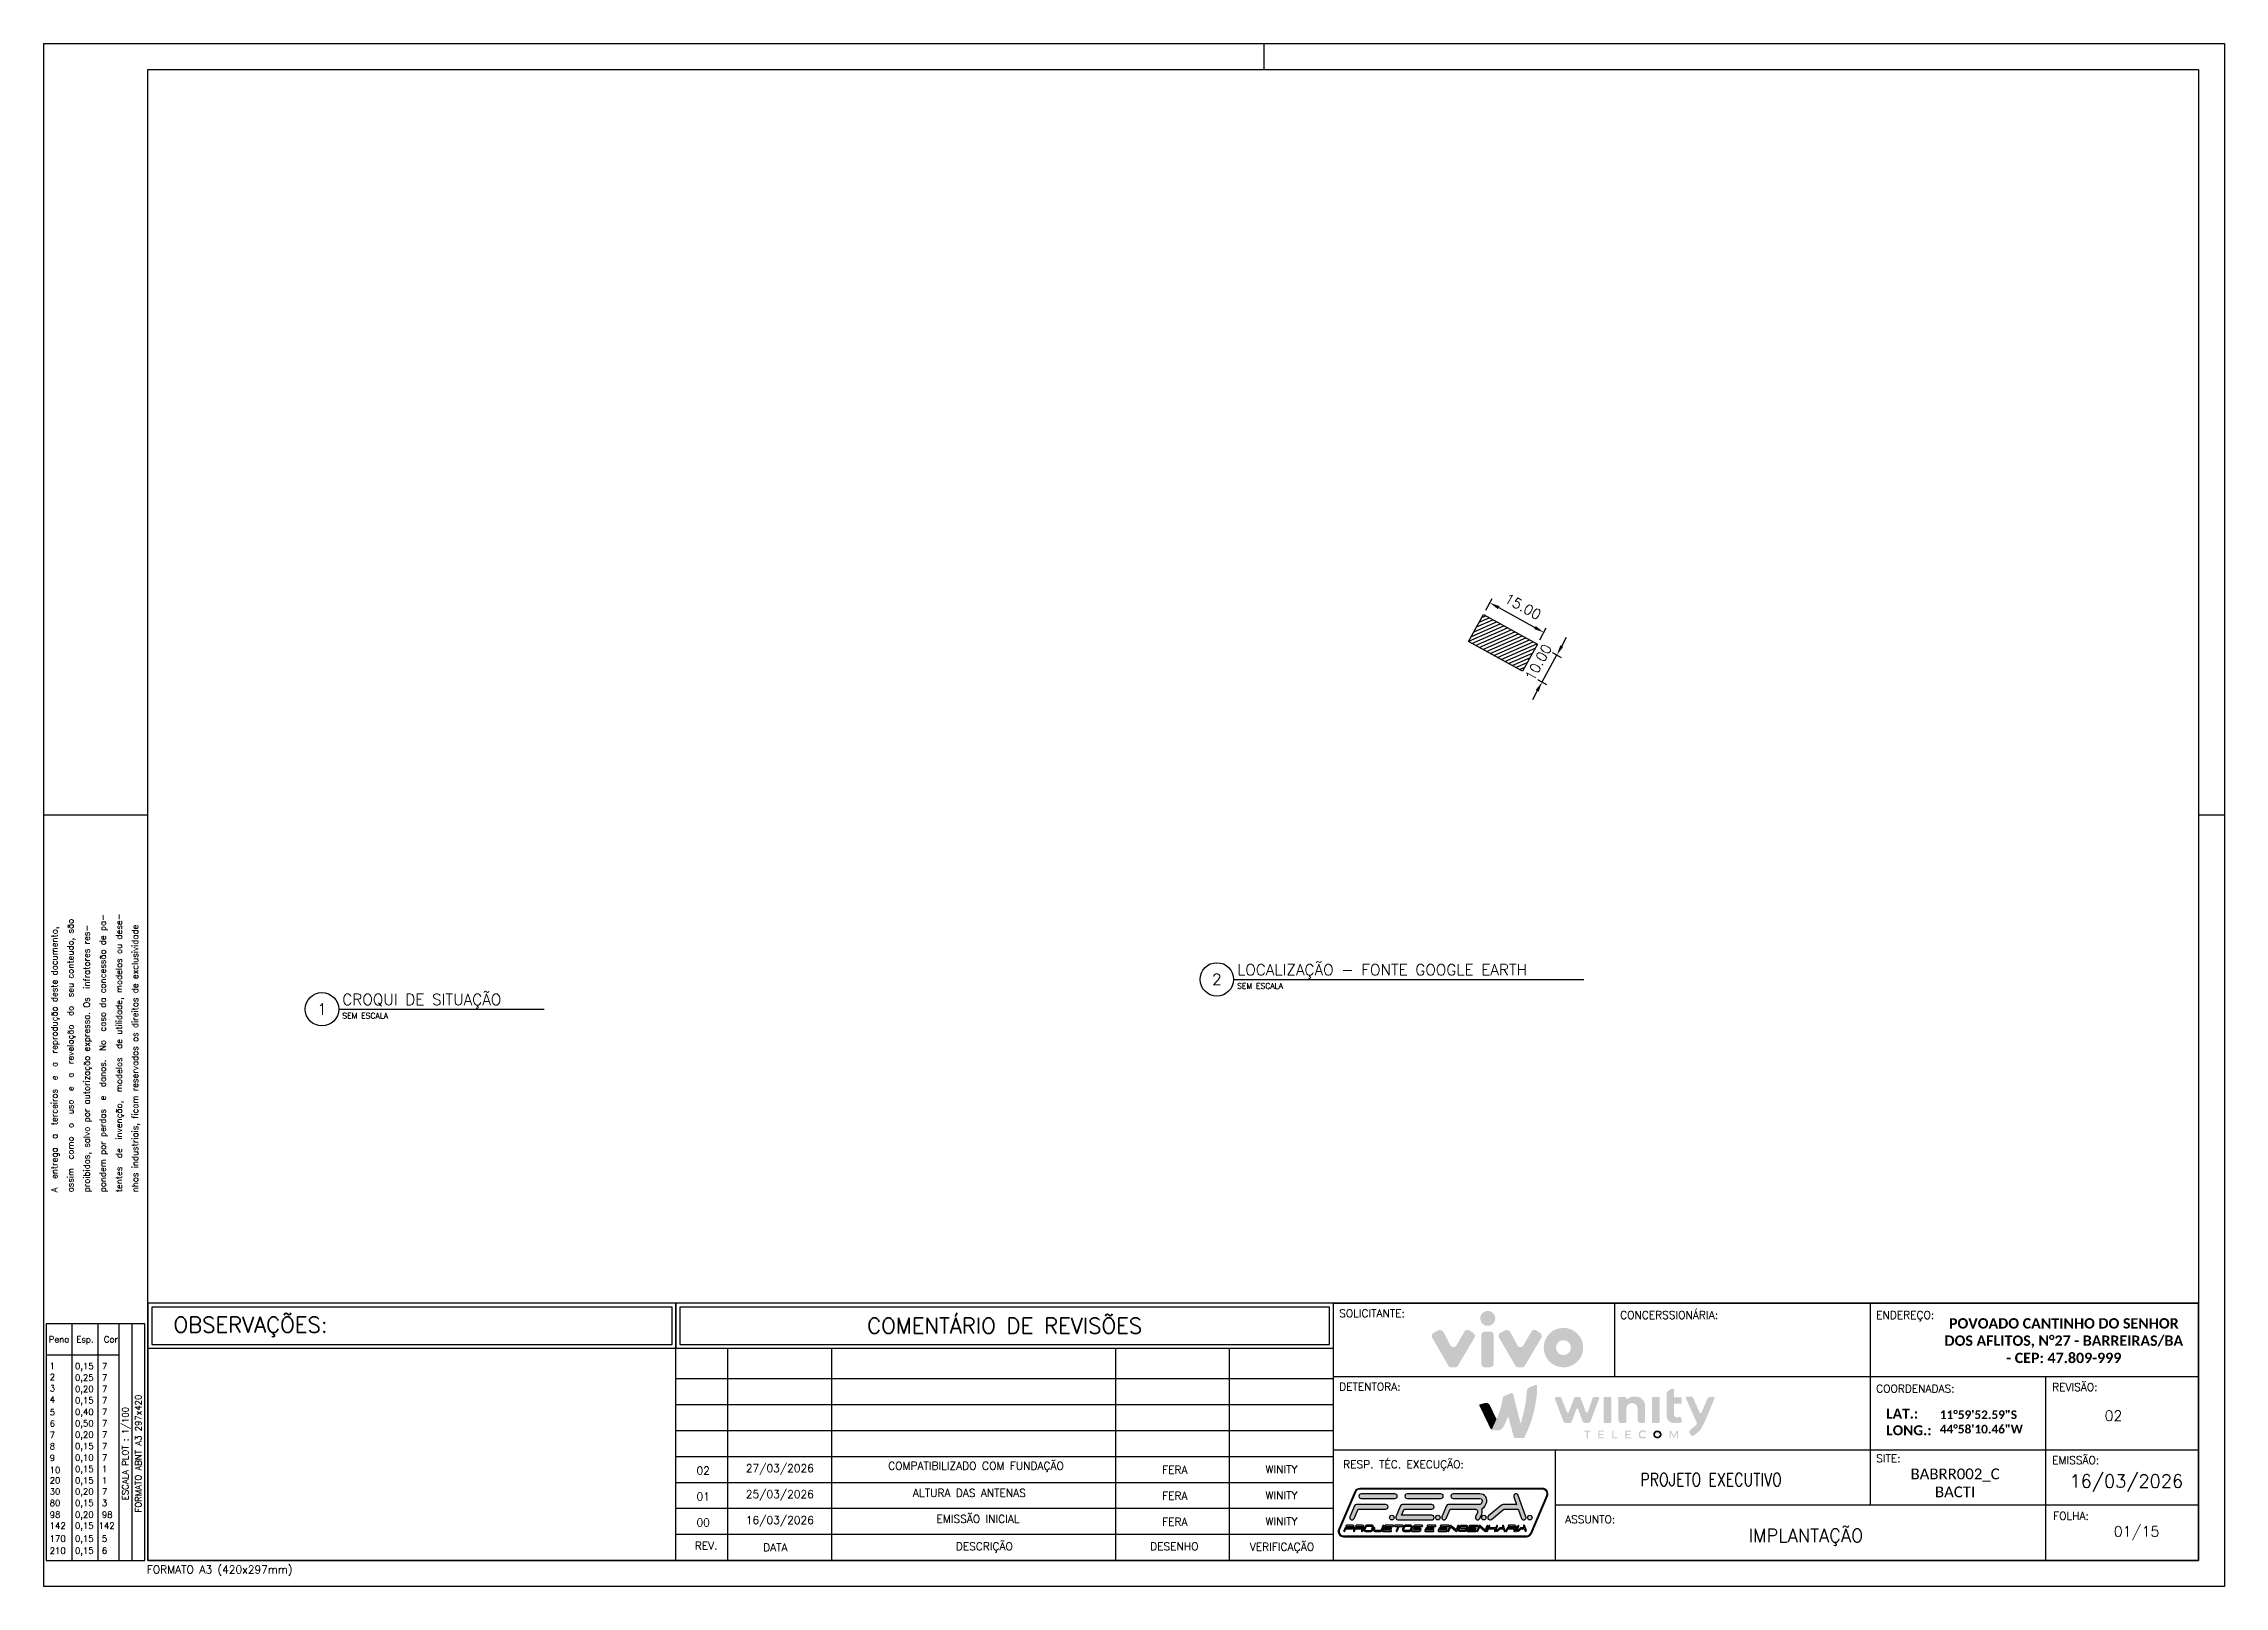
# Paper-space layout 'CIV01' of a CAD drawing. Header units: inches. Extents: x 2.8 to 44.5, y 1.4 to 30.9.
# The model-space entities are those that its viewports show. They can reach past a viewport. Long polylines and large blocks are cut down to what shows.
import ezdxf
from ezdxf.enums import TextEntityAlignment as Align

# ---------------------------------------------------------------- set-up
doc = ezdxf.new("R2010")
doc.units = ezdxf.units.IN
doc.header["$MEASUREMENT"] = 0
doc.layers.add('-VPORT', color=211, linetype='Continuous', plot=False)
doc.layers.add('35_PAD_CARIMBO', color=10, linetype='Continuous', lineweight=20)
doc.layers.add('_CSS - A INSTALAR', color=10, linetype='Continuous', lineweight=20)
for name, color, linetype in [('Indic_Exec', 10, 'Continuous'), ('indicação', 7, 'Continuous'), ('LAY_CARIMBO', 7, 'Continuous'), ('Logotipos', 7, 'Continuous'), ('SISOC96_SELO$0$EXEC._A3', 5, 'Continuous')]:
    doc.layers.add(name, color=color, linetype=linetype)
doc.styles.add('Arial', font='arial.ttf')
doc.styles.add('Arial_TXT', font='arial.ttf')
doc.styles.add('ROMANS', font='romans.shx', dxfattribs={"height": 10})
doc.styles.add('Romans_TXT', font='romans.shx')
doc.styles.add('SISOC96_SELO$0$REGUA80-10', font='romans.shx', dxfattribs={"height": 2})
doc.styles.add('SISOC96_SELO$0$ROMANS', font='romans.shx')
doc.styles.add('Texto Cotas', font='romans.shx')
doc.styles.add('TXTLAYOUT', font='romans.shx', dxfattribs={"height": 1.5})
doc.dimstyles.new('huawei_stand Cota 1-100', dxfattribs={"dimscale": 0, "dimtxt": 0.15, "dimasz": 0.15, "dimexe": 0.1, "dimexo": 0.1, "dimgap": 0.1, "dimtad": 1, "dimzin": 0, "dimdsep": 46, "dimtxsty": 'Texto Cotas', "dimblk": 'ARCHTICK', "dimcen": 0.2, "dimdle": 0.1, "dimclrd": 256, "dimclre": 256, "dimclrt": 256, "dimadec": 0, "dimazin": 0, "dimtfac": 1, "dimtix": 1, "dimtmove": 0, "dimatfit": 3, "dimfxl": 1, "dimtolj": 1, "dimtzin": 0, "dimarcsym": 1})

psp = doc.layouts.new('CIV01')

# ---------------------------------------------------------------- texts
at = {"attachment_point": 1, "style": 'Arial_TXT'}
for s, insert, char_height, width in [('\\pxqc;{\\Fromans|c0;IMPLANTAÇÃO}', (31.79117465873853, 2.502821161875098), 0.25, 9.375214039099664), ('{\\Fromans|c0;01/15}', (42.3677965257144, 2.555640957706985), 0.2, 5.176681769783786)]:
    psp.add_mtext(s, dxfattribs=dict(at, insert=insert, char_height=char_height, width=width))

msp = doc.modelspace()

# ---------------------------------------------------------------- blocks, each defined once
blk = doc.blocks.new('logo_fera_eng')
h = blk.add_hatch(color=192)
h.dxf.hatch_style = 1
h.paths.add_polyline_path([(31.68322982805921, -7.486922414905621), (37.45062505532178, 5.970333115375638, 0.538436590427824), (35.68127087253743, 8.653627765140413), (-29.9138756452744, 8.653627765140527, 0.3000210814303722), (-31.68322982805876, 7.486922414905621), (-37.45062505532178, -5.970333115375638, 0.5384365904277922), (-35.68127087253697, -8.653627765140527), (29.9138756452744, -8.65362776514064, 0.3000210814303532)])
h.paths.add_polyline_path([(37.19786017206752, 6.078660922484914), (31.43046494480404, -7.378594607796231, -0.3000210814303677), (29.91387564527395, -8.378627765140664), (-35.68127087253697, -8.37862776514055, -0.5384365904277794), (-37.19786017206707, -6.078660922485028), (-31.43046494480404, 7.378594607796344, -0.3000210814303554), (-29.9138756452744, 8.37862776514055), (35.68127087253743, 8.378627765140664, -0.538436590427763)], flags=16)
h.paths.add_polyline_path([(-21.31553458489361, -5.572035447889334, -0.3000210814301618), (-21.13815859078204, -5.455029634558286), (-18.69347020870691, -5.454599684822483, -0.4142135623730088), (-18.50043455093191, -5.64756745579632, -0.414213562373095), (-18.69340232190689, -5.840603113571206), (-21.01082611503898, -5.841010681159446), (-21.23130898716181, -6.355720711948265), (-18.69331180617246, -6.355274351902608, -0.4142135623731814), (-18.50027614839837, -6.548242122876673, -0.4142135623730087), (-18.69324391937198, -6.741277780651103), (-21.52393573019617, -6.741775617187614, -0.5384365904276945), (-21.70137961110868, -6.472778001770052)], flags=0)
h.paths.add_polyline_path([(-14.44752300820574, -4.939181691686372), (-15.73560432467502, -4.93940822780678), (-16.45718297193389, -6.623909904384618, -0.4142135623729816), (-16.71058881048975, -6.725323940853741, -0.4142135623730949), (-16.81200284695888, -6.471918102297991), (-16.15556354345199, -4.93948208644531), (-17.27821481902947, -4.939679528222655, -0.4142135623731814), (-17.47125047680356, -4.746711757248363, -0.4142135623731814), (-17.2782827058295, -4.553676099473932), (-14.44759089500576, -4.553178262937649, -0.41421356237344), (-14.25455523723122, -4.746146033911714, -0.4142135623731811)], flags=0)
h.paths.add_polyline_path([(-17.92155386694367, -4.939792672890007), (-20.75224567776695, -4.940290509426404, -0.4142135623731813), (-20.94528133554195, -4.747322738452226, -0.414213562373095), (-20.75231356456652, -4.554287080677682), (-17.92162175374369, -4.553789244141399, -0.4142135623731814), (-17.7285860959696, -4.746757015115463, -0.4142135623730089)], flags=0)
h.paths.add_polyline_path([(-22.42187184279464, -6.355930097401483, 0.3000210814303152), (-22.24449584868216, -6.238924284070663), (-21.57302860659411, -4.671406038676082, -0.4142135623731403), (-21.31962276803824, -4.569992002206845, -0.414213562373095), (-21.21820873156912, -4.823397840762709), (-21.88967597365718, -6.39091608615729, -0.3000210814304091), (-22.42180395599462, -6.741933526150206), (-24.41257732926488, -6.742283645409771, -0.5384365904280238), (-24.9449089720033, -5.935290799156633), (-24.78956544363155, -5.57264642909297, -0.414213562373163), (-24.53615960507614, -5.471232392623619, -0.4142135623728911), (-24.43474556860656, -5.724638231179711), (-24.59008909697832, -6.087282601243373, 0.5384365904280959), (-24.41264521606536, -6.356280216661162)], flags=0)
h.paths.add_polyline_path([(-11.5589492959366, -4.552670234715492, -0.5384365904278859), (-11.02661765319817, -5.359663080968289), (-11.46758339744338, -6.389083142546042, -0.3000210814304466), (-11.99971137978036, -6.740100582539299), (-13.99048475305108, -6.740450701798636, -0.5384365904277931), (-14.52281639578905, -5.933457855545726), (-14.08185065154385, -4.904037793968087, -0.3000210814304536), (-13.54972266920777, -4.55302035397483)], flags=0)
h.paths.add_polyline_path([(-11.55888140913612, -4.938673663464101, -0.538436590428014), (-11.38143752822316, -5.207671278881662), (-11.82240327246836, -6.237091340459529, -0.300021081430353), (-11.99977926658084, -6.354097153790576), (-13.9905526398511, -6.354447273049914, -0.5384365904276504), (-14.16799652076361, -6.085449657632353), (-13.72703077651886, -5.0560295960546, -0.3000210814302315), (-13.54965478240638, -4.939023782723439)], flags=0)
h.paths.add_polyline_path([(-17.54487381494027, -1.796372234859632, -1), (-19.19487381493991, -1.796372234859632, -1)], flags=0)
h.paths.add_polyline_path([(-15.27816846470387, 2.378611186468675, -0.3000210814302913), (-14.51987381493927, 2.87862776514055), (-4.069873814939911, 2.87862776514055, -0.414213562373095), (-3.244873814940092, 2.053627765140618, -0.414213562373095), (-4.069873814939911, 1.228627765140573), (-13.97587198460587, 1.228627765140573), (-14.91872912746339, -0.9713722348594729), (-4.069873814939911, -0.9713722348594729, -0.414213562373095), (-3.244873814940092, -1.796372234859291, -0.414213562373095), (-4.069873814939911, -2.62137223485945), (-16.16987381494118, -2.62137223485945, -0.538436590427966), (-16.92816846470578, -1.471388813531348)], flags=0)
h.paths.add_polyline_path([(-7.30649351975535, -4.744924071504443, -0.4142135623730089), (-7.499461290729414, -4.937959729278873), (-10.0756239236689, -4.938412801519917, 0.3000210814304169), (-10.25299991778138, -5.055418614850851), (-10.30812063581197, -5.184096122548226, 0.5384365904279043), (-10.13067675489901, -5.453093737965901), (-8.470763463412823, -5.452801807392348, -0.5384365904278134), (-7.93843182067485, -6.259794653645258), (-7.993552538705899, -6.388472161342406, -0.3000210814303714), (-8.525680521042432, -6.739489601335549), (-11.10184315398192, -6.739942673576479, -0.4142135623732676), (-11.29487881175601, -6.546974902602187, -0.4142135623731814), (-11.10191104078194, -6.353939244827643), (-8.525748407842457, -6.353486172586827, 0.300021081430238), (-8.34837241373043, -6.236480359255779), (-8.293251695699837, -6.107802851558517, 0.5384365904277246), (-8.470695576612343, -5.838805236140956), (-10.13060886809853, -5.83909716671451, -0.5384365904276954), (-10.66294051083696, -5.032104320461485), (-10.60781979280637, -4.903426812764337, -0.3000210814303606), (-10.07569181046938, -4.552409372771194), (-7.499529177530349, -4.551956300530151, -0.4142135623732676)], flags=0)
h.paths.add_polyline_path([(-25.45507273088924, -4.555114159530149, -0.5384365904277802), (-24.92274108815036, -5.362107005783059), (-25.36370683239511, -6.391527067360812, -0.3000210814303977), (-25.89583481473255, -6.742544507353955), (-27.88660818800281, -6.74289462661352, -0.5384365904279197), (-28.41893983074124, -5.935901780360609), (-27.97797408649649, -4.906481718782857, -0.3000210814303639), (-27.4458461041595, -4.555464278789714)], flags=0)
h.paths.add_polyline_path([(-25.45500484408785, -4.941117588278871, -0.5384365904276344), (-25.27756096317535, -5.210115203696432), (-25.7185267074201, -6.239535265274299, -0.3000210814303273), (-25.89590270153258, -6.356541078605233), (-27.88667607480374, -6.356891197864911, -0.5384365904277129), (-28.06411995571625, -6.087893582447236), (-27.6231542114715, -5.05847352086937, -0.3000210814303273), (-27.44577821735902, -4.941467707538436)], flags=0)
h.paths.add_polyline_path([(-31.77816846470387, 2.378611186468447, -0.3000210814303949), (-31.01987381493927, 2.87862776514055), (-20.56987381493991, 2.87862776514055, -0.414213562373095), (-19.74487381494009, 2.053627765140618, -0.414213562373095), (-20.56987381493991, 1.228627765140573), (-30.47587198460587, 1.228627765140573), (-31.91157916517523, -2.121355656187347, -0.4142135623730844), (-32.99485723626822, -2.554666884624339, -0.4142135623731057), (-33.42816846470487, -1.471388813531689)], flags=0)
h.paths.add_polyline_path([(-28.45189266491934, -5.491395494683957, -0.205701564641235), (-28.7830866723998, -5.80639174271414, -0.2057015646504833), (-28.7826169731029, -6.263460540867413), (-28.93796050147421, -6.626104910931303, -0.414213562372959), (-29.19136634002916, -6.727518947400426, -0.4142135623732989), (-29.29278037649919, -6.47411310884479), (-29.13743684812789, -6.111468738780786, 0.5384365904276989), (-29.3148807290404, -5.842471123363111), (-31.43291869125324, -5.842843624770353), (-31.76865231229749, -6.6266027474677, -0.414213562373095), (-32.02205815085335, -6.728016783936823, -0.4142135623729818), (-32.12347218732248, -6.474610945381187), (-31.73762716110787, -5.573868391500355, -0.3000210814304421), (-31.56025116699584, -5.456862578169421), (-28.98408853405681, -5.456409505928377, 0.3000210814303152), (-28.80671253994433, -5.339403692597557), (-28.75159182191328, -5.210726184900295, 0.5384365904281273), (-28.92903570282624, -4.941728569482507), (-31.1743382539812, -4.942123453037425, -0.4142135623730951), (-31.36737391175529, -4.74915568206336, -0.414213562373095), (-31.17440614078168, -4.556120024288816), (-28.92910358962672, -4.555725140733784, -0.5384365904278097), (-28.39677194688875, -5.362717986986809)], flags=0)
h.paths.add_polyline_path([(-6.132733054113032, -5.569365233739745, -0.3000210814302673), (-5.955357060000551, -5.452359420408925), (-3.510668677925878, -5.451929470672894, -0.4142135623728362), (-3.317633020151334, -5.644897241646959, -0.4142135623730087), (-3.510600791125853, -5.837932899421503), (-5.828024584258401, -5.838340467009743), (-6.048507456380776, -6.35305049779879), (-3.51051027539188, -6.352604137753133, -0.4142135623728362), (-3.317474617617336, -6.545571908727197, -0.414213562373095), (-3.5104423885914, -6.738607566501855), (-6.341134199414682, -6.739105403038252, -0.5384365904278823), (-6.518578080328098, -6.47010778762035)], flags=0)
h.paths.add_polyline_path([(-2.738752336162634, -4.937122458740532), (-5.569444146985916, -4.937620295276929, -0.4142135623731813), (-5.762479804760915, -4.744652524302751, -0.4142135623730087), (-5.569512033786395, -4.55161686652832), (-2.738820222963113, -4.551119029991924, -0.4142135623730087), (-2.545784565188114, -4.744086800965874, -0.4142135623731811)], flags=0)
h.paths.add_polyline_path([(-17.26987381494018, 5.078627765140595), (-29.36987381494009, 5.078627765140595, -0.414213562373095), (-30.19487381493991, 5.903627765140527, -0.414213562373095), (-29.36987381494009, 6.728627765140573), (-17.26987381494018, 6.728627765140573, -0.414213562373095), (-16.44487381493991, 5.903627765140413, -0.414213562373095)], flags=0)
h.paths.add_polyline_path([(-31.87080280562668, -5.363328968190444), (-31.92592352365727, -5.492006475887706, -0.3000210814304769), (-32.45805150599426, -5.843023915880735), (-34.90694954999117, -5.843454605974102), (-35.24268317103542, -6.62721372867145, -0.414213562373095), (-35.49608900959129, -6.728627765140573, -0.4142135623730949), (-35.59750304606041, -6.475221926584709), (-35.21165801984625, -5.574479372704104, -0.3000210814303205), (-35.03428202573377, -5.45747355937317), (-32.45811939279474, -5.457020487132127, 0.3000210814305589), (-32.28074339868226, -5.340014673801079), (-32.22562268065167, -5.211337166104045, 0.5384365904281273), (-32.40306656156463, -4.942339550686256), (-34.64836911271959, -4.942734434241061, -0.4142135623730088), (-34.84140477049368, -4.74976666326711, -0.414213562373095), (-34.64843699951962, -4.556731005492338), (-32.40313444836465, -4.556336121937534, -0.5384365904277888)], flags=0)
h.paths.add_polyline_path([(-0.7698738149401834, 5.078627765140595), (-12.86987381494009, 5.078627765140595, -0.414213562373095), (-13.69487381493991, 5.903627765140527, -0.414213562373095), (-12.86987381494009, 6.728627765140573), (-0.7698738149401834, 6.728627765140573, -0.414213562373095), (0.05512618506008948, 5.903627765140413, -0.414213562373095)], flags=0)
h.paths.add_polyline_path([(-1.372024099546252, -5.568527963201177, -0.3000210814301361), (-1.194648105434226, -5.45152214987047), (1.250040276640902, -5.451092200134553, -0.41421356237275), (1.443075934414992, -5.644059971108618, -0.414213562373095), (1.250108163440927, -5.837095628883162), (-1.067315629691166, -5.837503196471516), (-1.287798501813995, -6.352213227260336), (1.250198679175355, -6.351766867214678, -0.4142135623731813), (1.443234336949445, -6.544734638188856, -0.4142135623730953), (1.250266565975835, -6.737770295963401), (-1.580425244848357, -6.738268132499684, -0.5384365904277572), (-1.757869125760863, -6.469270517082009)], flags=0)
h.paths.add_polyline_path([(-1.044873814940274, -1.796372234859405, -1), (-2.694873814939911, -1.796372234859405, -1)], flags=0)
h.paths.add_polyline_path([(2.021956618404147, -4.936285188202191), (-0.80873519241959, -4.936783024738475, -0.4142135623728361), (-1.001770850194134, -4.743815253764296, -0.4142135623731814), (-0.808803079219615, -4.550779595989752), (2.021888731604122, -4.550281759453469, -0.41421356237275), (2.214924389378211, -4.743249530427534, -0.4142135623731811)], flags=0)
h.paths.add_polyline_path([(15.50272075940029, 3.278677501157176), (15.2670064736858, 2.728677501157449, -0.2057015646412637), (13.85105660748604, 1.382451933606262, -0.2057015646504743), (13.85272075940065, -0.5713224988428465), (13.18842083482468, -2.121355656187234, -0.4142135623730792), (12.10514276373215, -2.554666884624112, -0.4142135623731693), (11.67183153529504, -1.471388813531576), (12.33613145987147, 0.07864434381281171, 0.5384365904277418), (11.57783681010642, 1.228627765140573), (2.524128015394126, 1.228627765140573), (1.088420834824774, -2.121355656187347, -0.4142135623730844), (0.005142763731782907, -2.554666884624339, -0.4142135623731057), (-0.4281684647048678, -1.471388813531689), (1.221831535296133, 2.378611186468447, -0.3000210814303949), (1.980126185060726, 2.87862776514055), (12.99212252439156, 2.87862776514055, 0.3000210814303472), (13.75041717415661, 3.378644343812766), (13.9861314598711, 3.92864434381238, 0.538436590427905), (13.22783681010606, 5.078627765140595), (3.630126185059908, 5.078627765140595, -0.414213562373095), (2.805126185060089, 5.903627765140527, -0.414213562373095), (3.630126185059908, 6.728627765140573), (13.2278368101056, 6.728627765140573, -0.5384365904277933)], flags=0)
h.paths.add_polyline_path([(5.318546989633433, -4.666668669792443, -0.414213562373227), (5.571952828189751, -4.565254633323207, -0.4142135623730466), (5.673366864658874, -4.818660471878957), (4.901673418825794, -6.62015350142849, -0.5094558412779234), (4.597196508083016, -6.689428544547127), (2.738096584317645, -5.063293314217503), (2.070932677049768, -6.620765565666829, -0.4142135623730911), (1.817526838493905, -6.722179602135952, -0.4142135623728457), (1.716112802024782, -6.468773763580202), (2.487851785406292, -4.667174428117505, -0.5094558412779234), (2.79232869614907, -4.597899384998868), (4.651428619914896, -6.224034615328605)], flags=0)
h.paths.add_polyline_path([(9.03990772786392, -5.590414954290964, -0.3000210814302933), (9.2172837219764, -5.47340914096003), (11.66197210405107, -5.472979191223999, -0.4142135623731813), (11.85500776182516, -5.665946962198177, -0.4142135623730953), (11.66203999085155, -5.858982619972721), (9.344616197718551, -5.859390187561075), (9.124133325596176, -6.374100218349895), (11.66213050658507, -6.373653858304351, -0.4142135623731813), (11.85516616436007, -6.566621629278416, -0.4142135623730089), (11.66219839338601, -6.75965728705296), (8.831506582561815, -6.760155123589357, -0.5384365904278197), (8.654062701649309, -6.491157508171568)], flags=0)
h.paths.add_polyline_path([(12.43388844581477, -4.958172179291751), (9.603196634991036, -4.958670015828147, -0.4142135623728363), (9.410160977216492, -4.765702244854083, -0.414213562373095), (9.603128748190102, -4.572666587079425), (12.43382055901429, -4.572168750543142, -0.4142135623730087), (12.62685621678838, -4.765136521517206, -0.4142135623731814)], flags=0)
h.paths.add_polyline_path([(15.7304788170436, -4.688555660882002, -0.414213562373227), (15.98388465559992, -4.587141624412766, -0.4142135623727751), (16.08529869206859, -4.84054746296863), (15.31360524623597, -6.642040492518163, -0.5094558412781627), (15.00912833549364, -6.7113155356368), (13.15002841172782, -5.085180305307176), (12.48286450445994, -6.642652556756502, -0.4142135623732272), (12.22945866590453, -6.744066593225625, -0.4142135623728457), (12.12804462943495, -6.490660754669761), (12.89978361281646, -4.689061419207064, -0.5094558412781468), (13.2042605235597, -4.619786376088427), (15.06336044732461, -6.245921606418278)], flags=0)
h.paths.add_polyline_path([(15.45512618506064, -1.796372234859291, -1), (13.805126185061, -1.796372234859291, -1)], flags=0)
h.paths.add_polyline_path([(16.45804006928711, -5.472135702061905), (18.86877266133433, -5.471711724163924), (19.20450967578199, -4.687944679678253, -0.4142135623729779), (19.45791551433786, -4.586530643209016, -0.4142135623730919), (19.55932955080698, -4.83993648176488), (18.78763610497435, -6.641429511314414, -1.000000000000135), (18.43281622994937, -6.489437709227786), (18.70341050724164, -5.85774424725571), (16.29267791519487, -5.85816822515369), (15.95694429415016, -6.64192734785081, -1.000000000000232), (15.60212441912518, -6.48993554576407), (16.3738178649578, -4.688442516214536, -0.4142135623730912), (16.62722370351366, -4.587028479745413, -0.4142135623730919), (16.72863773998279, -4.840434318301277)], flags=0)
h.paths.add_polyline_path([(28.15318910799397, -2.073849762382679), (26.97373284816422, 1.228627765140573), (21.80110763685116, 1.228627765140573), (17.35458466867067, -2.433214679243747, -0.4142135623731262), (16.19328374067527, -2.320830718470006, -0.4142135623731492), (16.30566770144924, -1.159529790475517), (20.98066770144806, 2.690470209524506, -0.1739545446750312), (21.505126185059, 2.87862776514055), (26.38444713387889, 2.87862776514055), (25.40318910799397, 5.626150237616798, -0.4142135623731222), (25.90264865753625, 6.680564842206309, -0.4142135623730313), (26.95706326212576, 6.181105292663915), (29.7070632621253, -1.518894707335676, -0.4142135623730828), (29.20760371258302, -2.573309311924845, -0.4142135623730827)], flags=0)
h.paths.add_polyline_path([(21.9126713879682, -6.606048161516583), (21.63661177888525, -5.833510234560208), (20.42652022300763, -5.833723054545317), (19.38644475575893, -6.690562811688892, -0.4142135623730833), (19.1147636833939, -6.66431932248247, -0.414213562373095), (19.14100717260044, -6.392638250117443), (20.2345251515203, -5.491771237102625, -0.1739545446749212), (20.35720999969953, -5.447731803514102), (21.49868552467524, -5.447531051097371), (21.2690155349851, -4.804811972023458, -0.414213562373037), (21.38581645487056, -4.558120117838712, -0.4142135623730429), (21.63250830905554, -4.674921037724062), (22.27616416203819, -6.476157227217072, -0.414213562373153), (22.15936324215318, -6.722849081401819, -0.4142135623729324)], flags=0)
h.paths.add_polyline_path([(26.2319264078078, -5.481778197959102, -0.205701564641235), (25.90073240032734, -5.796774445989286, -0.2057015646504833), (25.9012020996247, -6.253843244142445), (25.74585857125339, -6.616487614206449, -0.414213562373095), (25.49245273269753, -6.717901650675572, -0.4142135623734121), (25.39103869622795, -6.464495812119708), (25.54638222459971, -6.101851442055931, 0.5384365904279043), (25.36893834368675, -5.832853826638257), (23.25090038147391, -5.833226328045384), (22.91516676042966, -6.616985450742732, -0.4142135623729816), (22.66176092187379, -6.718399487211855, -0.4142135623730949), (22.56034688540467, -6.464993648656105), (22.94619191161928, -5.5642510947755, -0.3000210814303464), (23.12356790573176, -5.447245281444452), (25.69973053867079, -5.446792209203522, 0.300021081430238), (25.87710653278282, -5.329786395872475), (25.93222725081387, -5.20110888817544, 0.5384365904279222), (25.75478336990136, -4.932111272757652), (23.5094808187464, -4.932506156312456, -0.41421356237344), (23.31644516097185, -4.739538385338392, -0.4142135623730087), (23.50941293194592, -4.546502727563848), (25.75471548310043, -4.54610784400893, -0.5384365904279154), (26.28704712583885, -5.35310069026184)], flags=0)
h.paths.add_polyline_path([(26.37903687036442, -6.640094404239562, -0.9999999999998644), (26.02421699533943, -6.488102602152821), (26.79591044117205, -4.686609572603402, -0.4142135623730912), (27.04931627972792, -4.585195536134279, -0.4142135623730466), (27.15073031619704, -4.838601374690029)], flags=0)
h.paths.add_polyline_path([(29.50407215335827, -6.604713054441731), (29.22801254427623, -5.832175127485471), (28.01792098839815, -5.832387947470579), (26.97784552114945, -6.689227704614268, -0.4142135623733613), (26.70616444878397, -6.662984215407732, -0.4142135623730833), (26.7324079379905, -6.391303143042705), (27.82592591691082, -5.490436130027888, -0.1739545446750815), (27.9486107650896, -5.446396696439251), (29.0900862900653, -5.446195944022747), (28.86041630037516, -4.803476864948721, -0.4142135623731008), (28.97721722026108, -4.556785010763861, -0.4142135623733096), (29.2239090744456, -4.673585930649324), (29.86756492742825, -6.474822120142221, -0.4142135623731008), (29.75076400754324, -6.721513974327081, -0.4142135623729847)], flags=0)
h.paths.add_polyline_path([(31.95512618506064, -1.796372234859518, -1), (30.305126185061, -1.796372234859518, -1)], flags=0)
h = blk.add_hatch(color=192)
h.dxf.hatch_style = 1
h.paths.add_polyline_path([(-16.44487381493991, 5.903627765140527, 0.4142135623730951), (-17.26987381494018, 6.728627765140573), (-29.36987381494009, 6.728627765140573, 0.4142135623730951), (-30.19487381493991, 5.903627765140527, 0.4142135623730951), (-29.36987381494009, 5.078627765140595), (-17.26987381494018, 5.078627765140595, 0.4142135623730951)])
h.paths.add_polyline_path([(-20.56987381493991, 2.87862776514055), (-31.01987381493927, 2.87862776514055, 0.3000210814303133), (-31.77816846470387, 2.378611186468561), (-33.42816846470487, -1.471388813531462, 0.4142135623731911), (-32.99485723626822, -2.554666884624339, 0.4142135623731307), (-31.91157916517523, -2.121355656187234), (-30.47587198460587, 1.228627765140573), (-20.56987381493991, 1.228627765140573, 0.4142135623730951), (-19.74487381494009, 2.053627765140618, 0.4142135623730951)])
h.paths.add_polyline_path([(-19.19487381493991, -1.796372234859632, 1), (-17.54487381494027, -1.796372234859632, 1)])
h.paths.add_polyline_path([(-4.069873814939911, -0.9713722348594729), (-14.91872912746339, -0.9713722348594729), (-13.97587198460587, 1.228627765140573), (-4.069873814939911, 1.228627765140573, 0.4142135623730951), (-3.244873814940092, 2.053627765140618, 0.4142135623730951), (-4.069873814939911, 2.87862776514055), (-14.51987381493927, 2.87862776514055, 0.3000210814302809), (-15.27816846470387, 2.378611186468675), (-16.92816846470578, -1.471388813531348, 0.5384365904279056), (-16.16987381494118, -2.62137223485945), (-4.069873814939911, -2.62137223485945, 0.4142135623730951), (-3.244873814940092, -1.796372234859405, 0.4142135623730951)])
h.paths.add_polyline_path([(0.05512618506008948, 5.903627765140527, 0.4142135623730951), (-0.7698738149401834, 6.728627765140573), (-12.86987381494009, 6.728627765140573, 0.4142135623730951), (-13.69487381493991, 5.903627765140527, 0.4142135623730951), (-12.86987381494009, 5.078627765140595), (-0.7698738149401834, 5.078627765140595, 0.4142135623730951)])
h.paths.add_polyline_path([(13.2278368101056, 6.728627765140573), (3.630126185059908, 6.728627765140573, 0.4142135623730951), (2.805126185060089, 5.903627765140527, 0.4142135623730951), (3.630126185059908, 5.078627765140595), (13.22783681010651, 5.078627765140595, -0.5384365904279111), (13.9861314598711, 3.928644343812493), (13.7504171741557, 3.378644343811857, -0.3000210814302761), (12.99212252439202, 2.878627765140664), (1.980126185060726, 2.87862776514055, 0.3000210814303114), (1.221831535296133, 2.378611186468561), (-0.4281684647048678, -1.471388813531462, 0.4142135623731911), (0.005142763731782907, -2.554666884624339, 0.4142135623731307), (1.088420834824774, -2.121355656187234), (2.524128015394126, 1.228627765140573), (11.57783681010642, 1.228627765140573, -0.5384365904278314), (12.33613145987147, 0.07864434381281171), (11.67183153529504, -1.471388813531348, 0.4142135623731585), (12.10514276373215, -2.554666884624112, 0.4142135623731935), (13.18842083482468, -2.121355656187006), (13.85272075940065, -0.5713224988426191, 0.2057015646405796), (13.85105660749059, 1.382451933608081, 0.2057015646405289), (15.26700647368534, 2.72867750115563), (15.50272075940029, 3.278677501157517, 0.5384365904277505)])
h.paths.add_polyline_path([(-2.694873814939911, -1.796372234859405, 1), (-1.044873814940274, -1.796372234859405, 1)])
h.paths.add_polyline_path([(13.805126185061, -1.796372234859291, 1), (15.45512618506109, -1.796372234859291, 1)], flags=17)
h.paths.add_polyline_path([(26.95706326212576, 6.181105292664142, 0.4142135623730354), (25.90264865753625, 6.680564842206309, 0.4142135623730445), (25.40318910799397, 5.626150237616912), (26.38444713387889, 2.87862776514055), (21.505126185059, 2.87862776514055, 0.1739545446750616), (20.98066770144806, 2.690470209524619), (16.30566770144924, -1.159529790475744, 0.4142135623730178), (16.19328374067527, -2.320830718470006, 0.4142135623731275), (17.35458466867067, -2.433214679243747), (21.80110763685116, 1.228627765140573), (26.97373284816422, 1.228627765140573), (28.15318910799397, -2.073849762382565, 0.4142135623731346), (29.20760371258302, -2.573309311924845, 0.4142135623730723), (29.7070632621253, -1.518894707335676)])
h.paths.add_polyline_path([(30.305126185061, -1.796372234859518, 1), (31.95512618506109, -1.796372234859518, 1)])
h = blk.add_hatch(color=192)
h.dxf.hatch_style = 1
h.paths.add_polyline_path([(-31.92592352365773, -5.492006475888388), (-31.87080280562714, -5.363328968191013, 0.5384365904280645), (-32.40313444836465, -4.556336121937534), (-34.64843699951962, -4.556731005492338, 0.4142135623730899), (-34.84140477049368, -4.74976666326711, 0.4142135623731004), (-34.64836911271959, -4.942734434241061), (-32.40306656156463, -4.942339550686256, -0.5384365904280641), (-32.22562268065167, -5.211337166104045), (-32.28074339868226, -5.340014673801534, -0.3000210814301477), (-32.45811939279474, -5.457020487132127), (-35.03428202573377, -5.45747355937317, 0.3000210814303438), (-35.21165801984625, -5.574479372704218), (-35.59750304606041, -6.475221926584709, 0.4142135623730478), (-35.49608900959129, -6.728627765140573, 0.414213562373017), (-35.24268317103542, -6.62721372867145), (-34.90694954999117, -5.843454605974102), (-32.45805150599426, -5.843023915880735, 0.3000210814301394)])
h.paths.add_polyline_path([(-28.45189266491934, -5.491395494683957), (-28.39677194688829, -5.36271798698624, 0.5384365904275327), (-28.92910358962672, -4.555725140733784), (-31.17440614078168, -4.556120024288816, 0.4142135623732322), (-31.36737391175529, -4.74915568206336, 0.4142135623731559), (-31.1743382539812, -4.942123453037425), (-28.92903570282624, -4.941728569482507, -0.5384365904280165), (-28.75159182191328, -5.210726184900295), (-28.80671253994433, -5.339403692597557, -0.3000210814301955), (-28.98408853405681, -5.456409505928377), (-31.56025116699584, -5.456862578169421, 0.3000210814303574), (-31.73762716110787, -5.573868391500355), (-32.12347218732248, -6.474610945381073, 0.4142135623730654), (-32.02205815085335, -6.728016783936823, 0.4142135623731665), (-31.76865231229749, -6.6266027474677), (-31.43291869125324, -5.842843624770353), (-29.3148807290404, -5.842471123363111, -0.5384365904277586), (-29.13743684812789, -6.111468738780786), (-29.29278037649919, -6.47411310884479, 0.414213562372987), (-29.19136634002962, -6.727518947400426, 0.4142135623731405), (-28.93796050147421, -6.626104910931303), (-28.7826169731029, -6.263460540867413, 0.2057015646405333), (-28.78308667239889, -5.806391742713799, 0.2057015646408202)])
h.paths.add_polyline_path([(-24.92274108815036, -5.362107005783059, 0.5384365904277774), (-25.45507273088924, -4.555114159530149), (-27.4458461041595, -4.555464278789714, 0.3000210814304331), (-27.97797408649649, -4.906481718782857), (-28.41893983074124, -5.935901780360837, 0.5384365904277256), (-27.88660818800281, -6.74289462661352), (-25.89583481473255, -6.742544507353955, 0.300021081430389), (-25.36370683239511, -6.391527067360812)])
h.paths.add_polyline_path([(-27.6231542114715, -5.058473520869484, -0.3000210814304469), (-27.44577821735902, -4.941467707538436), (-25.45500484408785, -4.941117588278871, -0.5384365904277737), (-25.27756096317535, -5.210115203696432), (-25.7185267074201, -6.239535265274185, -0.3000210814303838), (-25.89590270153258, -6.356541078605233), (-27.88667607480374, -6.356891197864911, -0.5384365904277175), (-28.06411995571625, -6.08789358244735)], flags=16)
h.paths.add_polyline_path([(-24.59008909697832, -6.087282601243373), (-24.43474556860656, -5.724638231179711, 0.4142135623734001), (-24.53615960507614, -5.471232392623619, 0.4142135623728512), (-24.78956544363155, -5.572646429092629), (-24.9449089720033, -5.935290799156633, 0.5384365904279695), (-24.41257732926488, -6.742283645409771), (-22.42180395599462, -6.741933526150206, 0.3000210814303199), (-21.88967597365718, -6.390916086157404), (-21.21820873156912, -4.823397840762937, 0.4142135623733005), (-21.31962276803824, -4.569992002206845, 0.4142135623730708), (-21.57302860659411, -4.671406038676082), (-22.24449584868216, -6.238924284070663, -0.3000210814303848), (-22.42187184279464, -6.355930097401483), (-24.41264521606536, -6.356280216661162, -0.5384365904279818)])
h.paths.add_polyline_path([(-18.69331180617246, -6.355274351902608), (-21.23130898716181, -6.355720711948265), (-21.01082611503898, -5.841010681159446), (-18.69340232190689, -5.840603113571206, 0.414213562373092), (-18.50043455093191, -5.647567455796434, 0.4142135623731041), (-18.69347020870691, -5.454599684822483), (-21.13815859078204, -5.455029634558286, 0.3000210814302908), (-21.31553458489361, -5.572035447889334), (-21.70137961110868, -6.472778001770052, 0.5384365904278938), (-21.52393573019617, -6.741775617187614), (-18.69324391937198, -6.741277780651217, 0.4142135623732285), (-18.50027614839837, -6.548242122876786, 0.4142135623731545)])
h.paths.add_polyline_path([(-17.7285860959696, -4.746757015115577, 0.4142135623733412), (-17.92162175374369, -4.553789244141399), (-20.75231356456698, -4.554287080677682, 0.4142135623730389), (-20.94528133554195, -4.747322738452226, 0.4142135623731514), (-20.75224567776695, -4.940290509426404), (-17.92155386694367, -4.939792672890007, 0.4142135623732285)])
h.paths.add_polyline_path([(-14.25455523723122, -4.746146033911714, 0.4142135623731485), (-14.44759089500576, -4.553178262937649), (-17.2782827058295, -4.553676099474046, 0.4142135623732285), (-17.47125047680356, -4.746711757248477, 0.4142135623731396), (-17.27821481902947, -4.939679528222655), (-16.15556354345199, -4.93948208644531), (-16.81200284695888, -6.471918102297877, 0.4142135623733125), (-16.71058881048975, -6.725323940853855, 0.4142135623730934), (-16.45718297193389, -6.623909904384618), (-15.73560432467502, -4.93940822780678), (-14.44752300820574, -4.939181691686372, 0.4142135623730358)])
h.paths.add_polyline_path([(-11.5589492959366, -4.552670234715492), (-13.54972266920777, -4.55302035397483, 0.3000210814303851), (-14.08185065154385, -4.904037793967859), (-14.52281639578905, -5.933457855545726, 0.538436590427781), (-13.99048475305108, -6.740450701798636), (-11.99971137978036, -6.740100582539299, 0.3000210814303894), (-11.46758339744338, -6.389083142546156), (-11.02661765319817, -5.359663080968403, 0.5384365904277755)])
h.paths.add_polyline_path([(-11.55888140913612, -4.938673663464101, -0.5384365904277846), (-11.38143752822316, -5.207671278881662), (-11.82240327246836, -6.237091340459529, -0.3000210814303904), (-11.99977926658084, -6.354097153790576), (-13.9905526398511, -6.354447273049914, -0.5384365904277127), (-14.16799652076361, -6.085449657632353), (-13.72703077651886, -5.0560295960546, -0.3000210814304433), (-13.54965478240638, -4.939023782723439)], flags=16)
h.paths.add_polyline_path([(-7.30649351975535, -4.744924071504443, 0.4142135623731545), (-7.499529177530349, -4.551956300530151), (-10.07569181046938, -4.552409372771194, 0.3000210814301892), (-10.60781979280637, -4.903426812763882), (-10.66294051083651, -5.032104320461144, 0.5384365904280142), (-10.13060886809853, -5.83909716671451), (-8.470695576612343, -5.838805236140956, -0.5384365904275408), (-8.293251695699837, -6.10780285155829), (-8.34837241373043, -6.236480359255779, -0.3000210814305942), (-8.525748407842457, -6.353486172586827), (-11.10191104078194, -6.353939244827757, 0.4142135623731781), (-11.29487881175601, -6.546974902602187, 0.4142135623731485), (-11.10184315398192, -6.739942673576479), (-8.525680521042432, -6.739489601335549, 0.300021081430148), (-7.993552538705899, -6.388472161342975), (-7.93843182067485, -6.259794653645599, 0.5384365904280722), (-8.470763463412823, -5.452801807392348), (-10.13067675489901, -5.453093737965901, -0.5384365904278455), (-10.30812063581197, -5.184096122548112), (-10.25299991778138, -5.055418614850851, -0.3000210814303313), (-10.0756239236689, -4.938412801519917), (-7.499461290729414, -4.937959729278873, 0.4142135623730358)])
h.paths.add_polyline_path([(-2.738820222963113, -4.551119029991924), (-5.569512033786395, -4.55161686652832, 0.4142135623729943), (-5.762479804760915, -4.744652524302751, 0.4142135623729587), (-5.569444146985916, -4.937620295276929), (-2.738752336162634, -4.937122458740532, 0.4142135623730417), (-2.545784565188114, -4.744086800965874, 0.4142135623729112)])
h.paths.add_polyline_path([(-3.510668677925878, -5.451929470672894), (-5.955357060000551, -5.452359420408925, 0.3000210814302848), (-6.132733054113032, -5.569365233739973), (-6.518578080328098, -6.47010778762035, 0.5384365904278895), (-6.341134199415592, -6.739105403038252), (-3.5104423885914, -6.738607566501855, 0.4142135623730417), (-3.317474617617336, -6.545571908727311, 0.4142135623731545), (-3.51051027539188, -6.352604137753133), (-6.048507456380776, -6.35305049779879), (-5.828024584258401, -5.838340467009743), (-3.510600791125853, -5.837932899421503, 0.4142135623730418), (-3.317633020151334, -5.644897241647072, 0.4142135623731545)])
h.paths.add_polyline_path([(1.250040276640902, -5.451092200134553), (-1.194648105434226, -5.45152214987047, 0.3000210814302881), (-1.372024099546252, -5.568527963201291), (-1.757869125760863, -6.469270517082123, 0.5384365904278868), (-1.580425244848357, -6.738268132499684), (1.250266565975835, -6.737770295963401, 0.4142135623732849), (1.443234336949445, -6.544734638188856, 0.4142135623731011), (1.250198679175355, -6.351766867214678), (-1.287798501813995, -6.352213227260336), (-1.067315629691166, -5.837503196471516), (1.250108163440927, -5.837095628883162, 0.4142135623730358), (1.443075934415447, -5.644059971108618, 0.4142135623731545)])
h.paths.add_polyline_path([(2.214924389378666, -4.743249530427534, 0.4142135623730951), (2.021888731604122, -4.550281759453469), (-0.808803079219615, -4.550779595989866, 0.4142135623730951), (-1.001770850194134, -4.743815253764296, 0.4142135623731011), (-0.80873519241959, -4.936783024738475), (2.021956618404147, -4.936285188202191, 0.4142135623730358)])
h.paths.add_polyline_path([(2.738096584317645, -5.063293314217503), (4.597196508083016, -6.689428544547127, 0.5094558412780147), (4.901673418825794, -6.62015350142849), (5.673366864658874, -4.818660471878957, 0.4142135623731189), (5.571952828189751, -4.565254633323207, 0.4142135623732039), (5.318546989633433, -4.66666866979233), (4.651428619914896, -6.224034615328605), (2.79232869614907, -4.597899384998868, 0.5094558412779752), (2.487851785406292, -4.667174428117505), (1.716112802024782, -6.468773763580089, 0.414213562373405), (1.817526838494359, -6.72217960213618, 0.414213562372642), (2.070932677049768, -6.620765565666829)])
h.paths.add_polyline_path([(6.216479708828501, -5.052522111366443, -0.3000210814302722), (6.393855702940982, -4.935516298035509), (8.38462907621124, -4.935166178775944, -0.5163357149018057), (8.568536314665835, -5.190551411069919, 0.3916553856394816), (8.67530955339953, -5.429970254786781, 0.3976262032016045), (8.924101025944765, -5.338533297756385, 0.5278784965436293), (8.38456118941076, -4.549162750027335), (6.393787816140048, -4.549512869286787, 0.300021081430326), (5.86165983380306, -4.900530309279816), (5.420694089557855, -5.929950370857455, 0.5384365904278516), (5.953025732296737, -6.736943217110593), (7.943799105566995, -6.736593097851141, 0.3000210814302248), (8.475927087903983, -6.385575657858453), (8.520887057130949, -6.280618084863136, 0.5384365904285646), (7.988555414392977, -5.473625238608747), (6.583130507286569, -5.473872412061269, 0.4142135623732256), (6.39016273631205, -5.666908069835813, 0.4142135623731545), (6.583198394087049, -5.859875840809877), (7.988623301193456, -5.859628667357356, -0.5384365904279037), (8.166067182105962, -6.128626282775258), (8.121107212878997, -6.233583855771485, -0.3000210814302808), (7.943731218766516, -6.350589669102419), (5.952957845496258, -6.350939788361984, -0.5384365904279299), (5.775513964582842, -6.081942172944309)])
h.paths.add_polyline_path([(11.66197210405107, -5.472979191223999), (9.2172837219764, -5.47340914096003, 0.3000210814302786), (9.03990772786392, -5.590414954291077), (8.654062701649309, -6.491157508171568, 0.5384365904278968), (8.831506582561815, -6.760155123589357), (11.66219839338601, -6.75965728705296, 0.4142135623729882), (11.85516616436007, -6.566621629278529, 0.414213562373012), (11.66213050658507, -6.373653858304351), (9.124133325596176, -6.374100218349895), (9.344616197718551, -5.859390187561075), (11.66203999085155, -5.858982619972721, 0.4142135623732256), (11.85500776182516, -5.665946962198177, 0.4142135623731545)])
h.paths.add_polyline_path([(12.43382055901429, -4.572168750543142), (9.603128748190102, -4.572666587079425, 0.4142135623731781), (9.410160977216492, -4.765702244853969, 0.4142135623732018), (9.603196634991036, -4.958670015828147), (12.43388844581477, -4.958172179291751, 0.4142135623730831), (12.62685621678838, -4.765136521517093, 0.4142135623730951)])
h.paths.add_polyline_path([(13.2042605235597, -4.619786376088427, 0.5094558412780367), (12.89978361281646, -4.689061419207292), (12.12804462943495, -6.490660754669761, 0.4142135623731219), (12.22945866590453, -6.744066593225739, 0.4142135623728954), (12.48286450445994, -6.64265255675673), (13.15002841172782, -5.085180305307176), (15.00912833549364, -6.7113155356368, 0.5094558412780081), (15.31360524623597, -6.642040492518163), (16.08529869206859, -4.84054746296863, 0.4142135623731179), (15.98388465559992, -4.587141624412766, 0.4142135623730585), (15.7304788170436, -4.688555660881889), (15.06336044732461, -6.245921606418278)])
h.paths.add_polyline_path([(19.55932955080698, -4.83993648176488, 0.4142135623730939), (19.45791551433786, -4.586530643209016, 0.414213562372992), (19.20450967578199, -4.687944679678253), (18.86877266133433, -5.471711724163924), (16.45804006928711, -5.472135702061905), (16.72863773998279, -4.840434318301277, 0.4142135623731139), (16.62722370351366, -4.587028479745413, 0.4142135623730222), (16.3738178649578, -4.688442516214536), (15.60212441912563, -6.48993554576407, 1), (15.95694429415016, -6.64192734785081), (16.29267791519487, -5.85816822515369), (18.70341050724164, -5.85774424725571), (18.43281622994937, -6.489437709227786, 1), (18.78763610497435, -6.641429511314414)])
h.paths.add_polyline_path([(21.63250830905554, -4.674921037724062, 0.4142135623730676), (21.38581645487056, -4.558120117838712, 0.4142135623728502), (21.2690155349851, -4.804811972023231), (21.49868552467524, -5.447531051097371), (20.35720999969953, -5.447731803514102, 0.1739545446750769), (20.2345251515203, -5.491771237102625), (19.14100717260044, -6.392638250117443, 0.4142135623729563), (19.1147636833939, -6.66431932248247, 0.4142135623730951), (19.38644475575893, -6.690562811688892), (20.42652022300763, -5.833723054545317), (21.63661177888525, -5.833510234560208), (21.9126713879682, -6.606048161516469, 0.4142135623731658), (22.15936324215318, -6.722849081401819, 0.4142135623731508), (22.27616416203819, -6.476157227216959)])
h.paths.add_polyline_path([(26.2319264078078, -5.481778197959784), (26.28704712583885, -5.353100690262409, 0.5384365904280568), (25.75471548310043, -4.54610784400893), (23.50941293194592, -4.546502727563734, 0.4142135623730477), (23.31644516097185, -4.739538385338392, 0.4142135623731426), (23.5094808187464, -4.932506156312456), (25.75478336990136, -4.932111272757652, -0.5384365904280612), (25.93222725081387, -5.20110888817544), (25.87710653278282, -5.329786395872588, -0.3000210814301456), (25.69973053867079, -5.446792209203522), (23.12356790573176, -5.447245281444452, 0.3000210814303705), (22.94619191161928, -5.5642510947755), (22.56034688540467, -6.464993648656218, 0.4142135623730405), (22.66176092187379, -6.718399487211968, 0.4142135623730955), (22.91516676042966, -6.616985450742732), (23.25090038147391, -5.833226328045384), (25.36893834368675, -5.832853826638257, -0.5384365904279539), (25.54638222459971, -6.101851442056045), (25.39103869622795, -6.464495812119708, 0.4142135623731847), (25.49245273269753, -6.717901650675572, 0.4142135623732187), (25.74585857125339, -6.616487614206335), (25.9012020996247, -6.253843244142672, 0.2057015646407442), (25.90073240032916, -5.796774445988717, 0.2057015646402543)])
h.paths.add_polyline_path([(27.15073031619704, -4.838601374689802, 0.4142135623728319), (27.04931627972792, -4.585195536134279, 0.4142135623731819), (26.79591044117205, -4.686609572603402), (26.02421699533943, -6.488102602152935, 1), (26.37903687036442, -6.640094404239562)])
h.paths.add_polyline_path([(29.2239090744456, -4.67358593064921, 0.4142135623729521), (28.97721722026108, -4.556785010763861, 0.4142135623730917), (28.86041630037516, -4.803476864948721), (29.0900862900653, -5.446195944022747), (27.9486107650896, -5.446396696439251, 0.1739545446750446), (27.82592591691082, -5.490436130028002), (26.7324079379905, -6.391303143042705, 0.4142135623729888), (26.70616444878397, -6.662984215407732, 0.4142135623731568), (26.97784552114945, -6.689227704614268), (28.01792098839815, -5.832387947470579), (29.22801254427623, -5.832175127485471), (29.50407215335827, -6.604713054441731, 0.4142135623731684), (29.75076400754324, -6.721513974327081, 0.4142135623731477), (29.86756492742825, -6.474822120142221)])
at = {"color": 192}
for points in [[(31.68322982805921, -7.486922414905621), (37.45062505532178, 5.970333115375638, 0.5384365904277935), (35.68127087253743, 8.653627765140413), (-29.9138756452744, 8.653627765140527, 0.3000210814303567), (-31.68322982805876, 7.486922414905621), (-37.45062505532178, -5.970333115375638, 0.5384365904277935), (-35.68127087253697, -8.653627765140527), (29.9138756452744, -8.65362776514064, 0.3000210814303567)], [(31.43046494480404, -7.378594607796231), (37.19786017206752, 6.078660922484914, 0.5384365904277694), (35.68127087253743, 8.378627765140664), (-29.9138756452744, 8.37862776514055, 0.3000210814303521), (-31.43046494480404, 7.378594607796344), (-37.19786017206707, -6.078660922485028, 0.5384365904278312), (-35.68127087253697, -8.37862776514055), (29.9138756452744, -8.378627765140664, 0.3000210814303175)], [(-29.36987381494009, 5.078627765140595), (-17.26987381494018, 5.078627765140595, 0.414213562373095), (-16.44487381493991, 5.903627765140527), (-16.44487381493991, 5.903627765140527, 0.414213562373095), (-17.26987381494018, 6.728627765140573), (-29.36987381494009, 6.728627765140573, 0.414213562373095), (-30.19487381493991, 5.903627765140527), (-30.19487381493991, 5.903627765140527, 0.414213562373095)], [(-12.86987381494009, 5.078627765140595), (-0.7698738149401834, 5.078627765140595, 0.414213562373095), (0.05512618506008948, 5.903627765140527), (0.05512618506008948, 5.903627765140527, 0.414213562373095), (-0.7698738149401834, 6.728627765140573), (-12.86987381494009, 6.728627765140573, 0.414213562373095), (-13.69487381493991, 5.903627765140527), (-13.69487381493991, 5.903627765140527, 0.414213562373095)], [(26.97373284816422, 1.228627765140573), (28.15318910799397, -2.073849762382679, 0.414213562373095), (29.20760371258302, -2.573309311924845), (29.20760371258302, -2.573309311924845, 0.414213562373095), (29.7070632621253, -1.518894707335676), (26.95706326212576, 6.181105292663915, 0.414213562373095), (25.90264865753625, 6.680564842206309), (25.90264865753625, 6.680564842206309, 0.414213562373095), (25.40318910799397, 5.626150237616798), (26.38444713387889, 2.87862776514055), (21.505126185059, 2.87862776514055, 0.1739545446750409), (20.98066770144806, 2.690470209524506), (16.30566770144924, -1.159529790475631, 0.414213562373095), (16.19328374067527, -2.320830718470006), (16.19328374067527, -2.320830718470006, 0.414213562373095), (17.35458466867067, -2.433214679243747), (21.80110763685116, 1.228627765140573)], [(-31.92592352365727, -5.492006475887706), (-31.87080280562668, -5.363328968190444, 0.5384365904277904), (-32.40313444836465, -4.556336121937534), (-34.64843699951962, -4.556731005492338, 0.414213562373095), (-34.84140477049368, -4.74976666326711), (-34.84140477049368, -4.74976666326711, 0.414213562373095), (-34.64836911271959, -4.942734434241061), (-32.40306656156463, -4.942339550686256, -0.5384365904280127), (-32.22562268065167, -5.211337166104045), (-32.28074339868226, -5.340014673801079, -0.3000210814303588), (-32.45811939279474, -5.457020487132127), (-35.03428202573377, -5.45747355937317, 0.3000210814303588), (-35.21165801984625, -5.574479372704104), (-35.59750304606041, -6.475221926584709, 0.414213562373095), (-35.49608900959129, -6.728627765140573), (-35.49608900959129, -6.728627765140573, 0.414213562373095), (-35.24268317103542, -6.62721372867145), (-34.90694954999117, -5.843454605974102), (-32.45805150599426, -5.843023915880735, 0.3000210814304577)], [(-24.92274108815036, -5.362107005783059, 0.538436590427773), (-25.45507273088924, -4.555114159530149), (-27.4458461041595, -4.555464278789714, 0.3000210814304113), (-27.97797408649649, -4.906481718782857), (-28.41893983074124, -5.935901780360609, 0.538436590427799), (-27.88660818800281, -6.74289462661352), (-25.89583481473255, -6.742544507353955, 0.3000210814303912), (-25.36370683239511, -6.391527067360812)], [(-25.27756096317535, -5.210115203696432, 0.5384365904278181), (-25.45500484408785, -4.941117588278871), (-27.44577821735902, -4.941467707538436, 0.3000210814303724), (-27.6231542114715, -5.05847352086937), (-28.06411995571625, -6.087893582447236, 0.53843659042785), (-27.88667607480374, -6.356891197864911), (-25.89590270153258, -6.356541078605233, 0.3000210814303724), (-25.7185267074201, -6.239535265274299)], [(-20.75224567776695, -4.940290509426404), (-17.92155386694367, -4.939792672890007, 0.414213562373095), (-17.7285860959696, -4.746757015115577), (-17.7285860959696, -4.746757015115577, 0.414213562373095), (-17.92162175374369, -4.553789244141399), (-20.75231356456698, -4.554287080677682, 0.414213562373095), (-20.94528133554195, -4.747322738452226), (-20.94528133554195, -4.747322738452226, 0.414213562373095)], [(-11.02661765319817, -5.359663080968289, 0.538436590427773), (-11.5589492959366, -4.552670234715492), (-13.54972266920777, -4.55302035397483, 0.3000210814304113), (-14.08185065154385, -4.904037793968087), (-14.52281639578905, -5.933457855545726, 0.538436590427799), (-13.99048475305108, -6.740450701798636), (-11.99971137978036, -6.740100582539299, 0.3000210814303912), (-11.46758339744338, -6.389083142546042)], [(-11.38143752822316, -5.207671278881662, 0.5384365904278181), (-11.55888140913612, -4.938673663464101), (-13.54965478240638, -4.939023782723439, 0.3000210814303724), (-13.72703077651886, -5.0560295960546), (-14.16799652076361, -6.085449657632353, 0.53843659042785), (-13.9905526398511, -6.354447273049914), (-11.99977926658084, -6.354097153790576, 0.3000210814303724), (-11.82240327246836, -6.237091340459529)], [(-7.499461290729414, -4.937959729278873, 0.4142135623730951), (-7.30649351975535, -4.744924071504443), (-7.30649351975535, -4.744924071504443, 0.414213562373095), (-7.499529177530349, -4.551956300530151), (-10.07569181046938, -4.552409372771194, 0.3000210814304046), (-10.60781979280637, -4.903426812764337), (-10.66294051083696, -5.032104320461485, 0.538436590427815), (-10.13060886809853, -5.83909716671451), (-8.470695576612343, -5.838805236140956, -0.5384365904277162), (-8.293251695699837, -6.107802851558517), (-8.34837241373043, -6.236480359255779, -0.3000210814303588), (-8.525748407842457, -6.353486172586827), (-11.10191104078194, -6.353939244827757, 0.414213562373095), (-11.29487881175601, -6.546974902602187), (-11.29487881175601, -6.546974902602187, 0.414213562373095), (-11.10184315398192, -6.739942673576479), (-8.525680521042432, -6.739489601335549, 0.3000210814303452), (-7.993552538705899, -6.388472161342406), (-7.93843182067485, -6.259794653645258, 0.5384365904278396), (-8.470763463412823, -5.452801807392348), (-10.13067675489901, -5.453093737965901, -0.5384365904277904), (-10.30812063581197, -5.184096122548226), (-10.25299991778138, -5.055418614850851, -0.300021081430318), (-10.0756239236689, -4.938412801519917)], [(-5.569444146985916, -4.937620295276929), (-2.738752336162634, -4.937122458740532, 0.414213562373095), (-2.545784565188114, -4.744086800965874), (-2.545784565188114, -4.744086800965874, 0.414213562373095), (-2.738820222963113, -4.551119029991924), (-5.569512033786395, -4.55161686652832, 0.414213562373095), (-5.762479804760915, -4.744652524302751), (-5.762479804760915, -4.744652524302751, 0.414213562373095)], [(-0.80873519241959, -4.936783024738475), (2.021956618404147, -4.936285188202191, 0.414213562373095), (2.214924389378666, -4.743249530427534), (2.214924389378666, -4.743249530427534, 0.414213562373095), (2.021888731604122, -4.550281759453469), (-0.808803079219615, -4.550779595989866, 0.414213562373095), (-1.001770850194134, -4.743815253764296), (-1.001770850194134, -4.743815253764296, 0.414213562373095)], [(5.571952828189751, -4.565254633323207), (5.571952828189751, -4.565254633323207, 0.4142135623730874), (5.318546989633433, -4.66666866979233), (4.651428619914896, -6.224034615328605), (2.79232869614907, -4.597899384998868, 0.5094558412780115), (2.487851785406292, -4.667174428117505), (1.716112802024782, -6.468773763580202, 0.4142135623731399), (1.817526838494359, -6.72217960213618), (1.817526838493905, -6.722179602135952, 0.4142135623730874), (2.070932677049768, -6.620765565666829), (2.738096584317645, -5.063293314217503), (4.597196508083016, -6.689428544547127, 0.5094558412780115), (4.901673418825794, -6.62015350142849), (5.673366864658874, -4.818660471878957, 0.414213562373089)], [(6.583130507286569, -5.473872412061269), (7.988555414392977, -5.473625238608747, -0.538436590427761), (8.520887057131404, -6.280618084861658), (8.475927087903983, -6.385575657857999), (8.475927087903983, -6.385575657857999, -0.3000210814303452), (7.94379910556745, -6.736593097851141), (5.953025732296737, -6.736943217110593, -0.538436590427815), (5.420694089557855, -5.929950370857568), (5.86165983380306, -4.900530309279816, -0.3000210814303497), (6.393787816140048, -4.549512869286787), (8.38456118941076, -4.549162750027335, -0.5384365904277364), (8.916892832148733, -5.356155596280018), (8.928715391955393, -5.328556218317431, -0.414213562373095), (8.67530955339953, -5.429970254786781), (8.67530955339953, -5.429970254786781, -0.414213562373095), (8.573895516930406, -5.176564416230917), (8.562072957123746, -5.204163794193505, 0.5384365904277162), (8.38462907621124, -4.935166178775944), (6.393855702940982, -4.935516298035509, 0.3000210814303452), (6.216479708828501, -5.052522111366443), (5.775513964582842, -6.081942172944309, 0.5384365904279015), (5.952957845496258, -6.350939788361984), (7.943731218766516, -6.350589669102419, 0.3000210814303452), (8.121107212878997, -6.233583855771371), (8.166067182105962, -6.128626282775144, 0.5384365904276791), (7.988623301193456, -5.859628667357356), (6.583198394087049, -5.859875840809877, -0.4142135623730951), (6.39016273631205, -5.666908069835813), (6.39016273631205, -5.666908069835813, -0.414213562373095)], [(9.603196634991036, -4.958670015828147), (12.43388844581477, -4.958172179291751, 0.414213562373095), (12.62685621678838, -4.765136521517093), (12.62685621678838, -4.765136521517093, 0.414213562373095), (12.43382055901429, -4.572168750543142), (9.603128748190102, -4.572666587079425, 0.414213562373095), (9.410160977216492, -4.765702244853969), (9.410160977216492, -4.765702244853969, 0.414213562373095)], [(15.98388465559992, -4.587141624412766), (15.98388465559992, -4.587141624412766, 0.4142135623730874), (15.7304788170436, -4.688555660881889), (15.06336044732461, -6.245921606418278), (13.2042605235597, -4.619786376088427, 0.5094558412780115), (12.89978361281646, -4.689061419207064), (12.12804462943495, -6.490660754669761, 0.4142135623731399), (12.22945866590453, -6.744066593225739), (12.22945866590453, -6.744066593225625, 0.4142135623730874), (12.48286450445994, -6.642652556756502), (13.15002841172782, -5.085180305307176), (15.00912833549364, -6.7113155356368, 0.5094558412780115), (15.31360524623597, -6.642040492518163), (16.08529869206859, -4.84054746296863, 0.414213562373089)], [(21.63661177888525, -5.833510234560208), (21.9126713879682, -6.606048161516583, 0.414213562373095), (22.15936324215318, -6.722849081401819), (22.15936324215318, -6.722849081401819, 0.414213562373095), (22.27616416203819, -6.476157227217072), (21.63250830905554, -4.674921037724062, 0.414213562373095), (21.38581645487056, -4.558120117838712), (21.38581645487056, -4.558120117838712, 0.414213562373095), (21.2690155349851, -4.804811972023458), (21.49868552467524, -5.447531051097371), (20.35720999969953, -5.447731803514102, 0.1739545446750409), (20.2345251515203, -5.491771237102625), (19.14100717260044, -6.392638250117443, 0.414213562373095), (19.1147636833939, -6.66431932248247), (19.1147636833939, -6.66431932248247, 0.414213562373095), (19.38644475575893, -6.690562811688892), (20.42652022300763, -5.833723054545317)], [(26.02421699533943, -6.488102602152935, 1), (26.37903687036442, -6.640094404239562), (27.15073031619704, -4.838601374690029, 0.414213562373089), (27.04931627972792, -4.585195536134279), (27.04931627972792, -4.585195536134279, 0.4142135623730874), (26.79591044117205, -4.686609572603402)], [(29.22801254427623, -5.832175127485471), (29.50407215335827, -6.604713054441731, 0.414213562373095), (29.75076400754324, -6.721513974327081), (29.75076400754324, -6.721513974327081, 0.414213562373095), (29.86756492742825, -6.474822120142221), (29.2239090744456, -4.67358593064921, 0.414213562373095), (28.97721722026108, -4.556785010763861), (28.97721722026108, -4.556785010763861, 0.414213562373095), (28.86041630037516, -4.803476864948721), (29.0900862900653, -5.446195944022747), (27.9486107650896, -5.446396696439251, 0.1739545446750409), (27.82592591691082, -5.490436130027888), (26.7324079379905, -6.391303143042592, 0.414213562373095), (26.70616444878397, -6.662984215407732), (26.70616444878397, -6.662984215407732, 0.414213562373095), (26.97784552114945, -6.689227704614268), (28.01792098839815, -5.832387947470579)]]:
    blk.add_lwpolyline(points, format="xyb", close=True, dxfattribs=at)
for points in [[(-31.01987381493927, 2.87862776514055, 0.3000210814303588), (-31.77816846470387, 2.378611186468447), (-33.42816846470487, -1.471388813531689, 0.414213562373095), (-32.99485723626822, -2.554666884624339), (-32.99485723626822, -2.554666884624339, 0.414213562373095), (-31.91157916517523, -2.121355656187347), (-30.47587198460587, 1.228627765140573), (-20.56987381493991, 1.228627765140573, 0.414213562373095), (-19.74487381494009, 2.053627765140618), (-19.74487381494009, 2.053627765140618, 0.414213562373095), (-20.56987381493991, 2.87862776514055), (-31.01987381493927, 2.87862776514055, 0.414213562373095)], [(-14.51987381493927, 2.87862776514055, 0.3000210814303043), (-15.27816846470387, 2.378611186468675), (-16.92816846470578, -1.471388813531348, 0.5384365904279386), (-16.16987381494118, -2.62137223485945), (-4.069873814939911, -2.62137223485945, 0.414213562373095), (-3.244873814940092, -1.796372234859405), (-3.244873814940092, -1.796372234859405, 0.414213562373095), (-4.069873814939911, -0.9713722348594729), (-14.91872912746339, -0.9713722348594729), (-13.97587198460587, 1.228627765140573), (-4.069873814939911, 1.228627765140573, 0.414213562373095), (-3.244873814940092, 2.053627765140618), (-3.244873814940092, 2.053627765140618, 0.414213562373095), (-4.069873814939911, 2.87862776514055), (-14.51987381493927, 2.87862776514055)], [(15.2670064736858, 2.728677501157449), (15.50272075940029, 3.278677501157176, 0.5384365904277904), (13.2278368101056, 6.728627765140573), (3.630126185059908, 6.728627765140573, 0.414213562373095), (2.805126185060089, 5.903627765140527), (2.805126185060089, 5.903627765140527, 0.414213562373095), (3.630126185059908, 5.078627765140595), (13.22783681010606, 5.078627765140595, -0.5384365904280127), (13.9861314598711, 3.92864434381238), (13.75041717415661, 3.378644343812766, -0.3000210814303588), (12.99212252439156, 2.87862776514055), (1.980126185060726, 2.87862776514055, 0.3000210814303588), (1.221831535296133, 2.378611186468447), (-0.4281684647048678, -1.471388813531689, 0.414213562373095), (0.005142763731782907, -2.554666884624339), (0.005142763731782907, -2.554666884624339, 0.414213562373095), (1.088420834824774, -2.121355656187347), (2.524128015394126, 1.228627765140573)], [(2.524128015394126, 1.228627765140573), (11.57783681010642, 1.228627765140573, -0.5384365904277904), (12.33613145987147, 0.07864434381281171), (11.67183153529504, -1.471388813531576, 0.414213562373095), (12.10514276373215, -2.554666884624112), (12.10514276373215, -2.554666884624112, 0.414213562373095), (13.18842083482468, -2.121355656187234), (13.85272075940065, -0.5713224988428465, 0.2057015646504697), (13.85105660745376, 1.382451933694142)], [(-28.7830866723998, -5.80639174271414, 0.2057015646412345), (-28.45189266491934, -5.491395494683957), (-28.39677194688875, -5.362717986986809, 0.5384365904277904), (-28.92910358962672, -4.555725140733784), (-31.17440614078168, -4.556120024288816, 0.414213562373095), (-31.36737391175529, -4.74915568206336), (-31.36737391175529, -4.74915568206336, 0.414213562373095), (-31.1743382539812, -4.942123453037425), (-28.92903570282624, -4.941728569482507, -0.5384365904280127), (-28.75159182191328, -5.210726184900295), (-28.80671253994433, -5.339403692597557, -0.3000210814303588), (-28.98408853405681, -5.456409505928377), (-31.56025116699584, -5.456862578169421, 0.3000210814303588), (-31.73762716110787, -5.573868391500355), (-32.12347218732248, -6.474610945381073, 0.414213562373095), (-32.02205815085335, -6.728016783936823), (-32.02205815085335, -6.728016783936823, 0.414213562373095), (-31.76865231229749, -6.6266027474677), (-31.43291869125324, -5.842843624770353), (-29.3148807290404, -5.842471123363111, -0.5384365904277904), (-29.13743684812789, -6.111468738780786), (-29.29278037649919, -6.474113108844676, 0.414213562373095), (-29.19136634002962, -6.727518947400426), (-29.19136634002962, -6.727518947400426, 0.414213562373095), (-28.93796050147421, -6.626104910931303), (-28.7826169731029, -6.263460540867413, 0.2057015646504697), (-28.78308667240753, -5.806391742693677)], [(-22.24449584868216, -6.238924284070663, -0.3000210814303588), (-22.42187184279464, -6.355930097401483), (-24.41264521606536, -6.356280216661162, -0.5384365904279494), (-24.59008909697832, -6.087282601243373), (-24.43474556860656, -5.724638231179597, 0.414213562373095), (-24.53615960507614, -5.471232392623619), (-24.53615960507614, -5.471232392623619, 0.414213562373095), (-24.78956544363155, -5.57264642909297), (-24.9449089720033, -5.935290799156633, 0.5384365904279238), (-24.41257732926488, -6.742283645409771), (-22.42180395599462, -6.741933526150206, 0.3000210814303506), (-21.88967597365718, -6.39091608615729), (-21.21820873156912, -4.823397840762709, 0.414213562373095), (-21.31962276803824, -4.569992002206845), (-21.31962276803824, -4.569992002206845, 0.414213562373095), (-21.57302860659411, -4.671406038676082), (-22.24449584868216, -6.238924284070663)], [(-21.13815859078204, -5.455029634558286, 0.3000210814303043), (-21.31553458489361, -5.572035447889334), (-21.70137961110868, -6.472778001770052, 0.5384365904279386), (-21.52393573019617, -6.741775617187614), (-18.69324391937198, -6.741277780651217, 0.414213562373095), (-18.50027614839837, -6.548242122876786), (-18.50027614839837, -6.548242122876786, 0.414213562373095), (-18.69331180617246, -6.355274351902608), (-21.23130898716181, -6.355720711948265), (-21.01082611503898, -5.841010681159446), (-18.69340232190689, -5.840603113571206, 0.414213562373095), (-18.50043455093191, -5.647567455796434), (-18.50043455093191, -5.647567455796434, 0.414213562373095), (-18.69347020870691, -5.454599684822483), (-21.13815859078204, -5.455029634558286)], [(-15.73560432467502, -4.93940822780678), (-14.44752300820574, -4.939181691686372, 0.414213562373095), (-14.25455523723122, -4.746146033911714), (-14.25455523723122, -4.746146033911714, 0.414213562373095), (-14.44759089500576, -4.553178262937649), (-17.2782827058295, -4.553676099474046, 0.414213562373095), (-17.47125047680356, -4.746711757248477), (-17.47125047680356, -4.746711757248477, 0.414213562373095), (-17.27821481902947, -4.939679528222655), (-16.15556354345199, -4.93948208644531), (-16.81200284695888, -6.471918102297991, 0.414213562373095), (-16.71058881048975, -6.725323940853855), (-16.71058881048975, -6.725323940853855, 0.414213562373095), (-16.45718297193389, -6.623909904384618), (-15.73560432467502, -4.939408227806666)], [(-5.955357060000551, -5.452359420408925, 0.3000210814303043), (-6.132733054113032, -5.569365233739745), (-6.518578080328098, -6.47010778762035, 0.5384365904279386), (-6.341134199414682, -6.739105403038252), (-3.5104423885914, -6.738607566501855, 0.414213562373095), (-3.317474617617336, -6.545571908727311), (-3.317474617617336, -6.545571908727311, 0.414213562373095), (-3.51051027539188, -6.352604137753133), (-6.048507456380776, -6.35305049779879), (-5.828024584258401, -5.838340467009743), (-3.510600791125853, -5.837932899421503, 0.414213562373095), (-3.317633020151334, -5.644897241647072), (-3.317633020151334, -5.644897241647072, 0.414213562373095), (-3.510668677925878, -5.451929470672894), (-5.955357060000551, -5.452359420408925)], [(-1.194648105434226, -5.45152214987047, 0.3000210814303043), (-1.372024099546252, -5.568527963201291), (-1.757869125760863, -6.469270517082009, 0.5384365904279386), (-1.580425244848357, -6.738268132499684), (1.250266565975835, -6.737770295963401, 0.414213562373095), (1.443234336949445, -6.544734638188856), (1.443234336949445, -6.544734638188856, 0.414213562373095), (1.250198679175355, -6.351766867214678), (-1.287798501813995, -6.352213227260336), (-1.067315629691166, -5.837503196471516), (1.250108163440927, -5.837095628883162, 0.414213562373095), (1.443075934415447, -5.644059971108618), (1.443075934415447, -5.644059971108618, 0.414213562373095), (1.250040276640902, -5.451092200134553), (-1.194648105434226, -5.45152214987047)], [(9.2172837219764, -5.47340914096003, 0.3000210814303043), (9.03990772786392, -5.590414954290964), (8.654062701649309, -6.491157508171568, 0.5384365904279386), (8.831506582561815, -6.760155123589357), (11.66219839338601, -6.75965728705296, 0.414213562373095), (11.85516616436007, -6.566621629278529), (11.85516616436007, -6.566621629278529, 0.414213562373095), (11.66213050658507, -6.373653858304351), (9.124133325596176, -6.374100218349895), (9.344616197718551, -5.859390187561075), (11.66203999085155, -5.858982619972721, 0.414213562373095), (11.85500776182516, -5.665946962198177), (11.85500776182516, -5.665946962198177, 0.414213562373095), (11.66197210405107, -5.472979191223999), (9.2172837219764, -5.47340914096003)], [(18.86877266133433, -5.471711724163924), (16.45804006928711, -5.472135702061905), (16.72863773998279, -4.840434318301277, 0.414213562373089), (16.62722370351366, -4.587028479745413), (16.62722370351366, -4.587028479745413, 0.4142135623730874), (16.3738178649578, -4.688442516214536), (15.60212441912563, -6.48993554576407, 1), (15.95694429415016, -6.64192734785081), (16.29267791519487, -5.85816822515369), (18.70341050724164, -5.85774424725571), (18.43281622994937, -6.489437709227786, 1), (18.78763610497435, -6.641429511314414), (19.55932955080698, -4.83993648176488, 0.414213562373089), (19.45791551433786, -4.586530643209016), (19.45791551433786, -4.586530643209016, 0.4142135623730874), (19.20450967578199, -4.687944679678253), (18.86877266133433, -5.471711724163924)], [(25.90073240032734, -5.796774445989286, 0.2057015646412345), (26.2319264078078, -5.481778197959102), (26.28704712583885, -5.35310069026184, 0.5384365904277904), (25.75471548310043, -4.54610784400893), (23.50941293194592, -4.546502727563734, 0.414213562373095), (23.31644516097185, -4.739538385338392), (23.31644516097185, -4.739538385338392, 0.414213562373095), (23.5094808187464, -4.932506156312456), (25.75478336990136, -4.932111272757652, -0.5384365904280127), (25.93222725081387, -5.20110888817544), (25.87710653278282, -5.329786395872475, -0.3000210814303588), (25.69973053867079, -5.446792209203522), (23.12356790573176, -5.447245281444452, 0.3000210814303588), (22.94619191161928, -5.5642510947755), (22.56034688540467, -6.464993648656105, 0.414213562373095), (22.66176092187379, -6.718399487211968), (22.66176092187379, -6.718399487211968, 0.414213562373095), (22.91516676042966, -6.616985450742732), (23.25090038147391, -5.833226328045384), (25.36893834368675, -5.832853826638257, -0.5384365904277904), (25.54638222459971, -6.101851442055931), (25.39103869622795, -6.464495812119708, 0.414213562373095), (25.49245273269753, -6.717901650675572), (25.49245273269753, -6.717901650675572, 0.414213562373095), (25.74585857125339, -6.616487614206449), (25.9012020996247, -6.253843244142445, 0.2057015646504697), (25.90073240032007, -5.796774445968708)]]:
    blk.add_lwpolyline(points, format="xyb", dxfattribs=at)
for centre in [(-18.36987381494009, -1.796372234859632), (-1.869873814940092, -1.796372234859405), (14.63012618506082, -1.796372234859291), (31.13012618506082, -1.796372234859518)]:
    blk.add_circle(centre, 0.8250000000000001, dxfattribs=at)
for centre, radius, start, end in [((12.99212252439202, 3.703627765139572), 0.8249999999988745, 269.9999999999684, 336.8014094863736), ((12.99212252439202, 3.703627765139572), 2.474999999998875, 290.3066236830223, 336.8014094863667), ((26.18012618506009, 5.903627765140754), 3.025, 270, 273.8272039261856), ((-32.45815333619475, -5.26401877275805), 0.1930017173589003, 270.0100766646001, 336.811486151051)]:
    blk.add_arc(centre, radius, start, end, dxfattribs=at)
blk = doc.blocks.new('FOLHA_A3')
at = {"lineweight": 5}
h = blk.add_hatch(color=256, dxfattribs=at)
h.dxf.hatch_style = 1
h.set_gradient(color1=(0, 255, 255), color2=(175, 217, 170), rotation=196, name='INVCURVED')
h.paths.add_polyline_path([(284.512828744725, 31.56481666055888), (283.3524959961919, 28.84662566576652, -0.5052092929544049), (283.1117833870387, 28.85550661070764, 0.08303700531913302), (283.3216049824644, 28.57602909447607), (283.3698612368088, 28.53523239769572), (285.1064368271683, 28.53801428639258, 0.09799934630510536), (287.6063932671816, 37.33800436652079), (287.6063932671816, 38.77228221092338), (287.2647717041806, 38.77117050856125), (286.0602767553352, 38.27150367526591, 0.2705207178186178), (285.652762848357, 37.68029301863434), (285.4930098413761, 35.901480976832, -0.04002401709348181)])
h = blk.add_hatch(color=256, dxfattribs=at)
h.dxf.hatch_style = 1
h.paths.add_polyline_path([(301.9076358592123, 36.28416853330862, 0.4142135623730951), (301.7188916308822, 36.47291276164093), (300.6393126372185, 36.47291276164093, 0.4142135623730951), (300.4505684088886, 36.28416853330862), (300.4505684088886, 31.66342640129838, 0.4142135623730951), (300.6393126372185, 31.47468217296607), (301.7188916308822, 31.47468217296607, 0.4142135623730951), (301.9076358592123, 31.66342640129838)])
h.paths.add_polyline_path([(304.723758583869, 36.2602714412151, 0.4312507439475651), (304.5250451575769, 36.46783502629424), (303.2749870883567, 36.46783502629424), (303.2749870883567, 31.86650078080453), (303.6209336216297, 31.44300385639104), (304.6031237936018, 31.44300385639104), (304.7989536321776, 31.64660821643706), (304.7989536321776, 34.38071365113268, -0.8363724252843658), (306.9856997103997, 34.36535710499848), (306.9856997103997, 31.9610354102646, 0.3217914083356686), (307.4146809947383, 31.45835934532192), (308.2348543328249, 31.45835934532192, 0.271737293230553), (308.4188404976405, 31.77448055761634), (308.4188404976405, 34.80604719760123, 0.3799029124500503), (306.7811951926043, 36.5253502727348), (305.8678117077868, 36.5253502727348), (305.0393128791911, 36.11416260130685, -0.739454184266113)])
h.paths.add_polyline_path([(311.220010302963, 36.28416853330862, 0.414213562373096), (311.0312660746329, 36.47291276164093), (309.9516870809692, 36.47291276164093, 0.4142135623730951), (309.7629428526393, 36.28416853330862), (309.7629428526393, 31.66342640129838, 0.4142135623730951), (309.9516870809692, 31.47468217296607), (311.0312660746329, 31.47468217296607, 0.4142135623730951), (311.220010302963, 31.66342640129838)])
h.paths.add_polyline_path([(313.9847876325351, 36.36499687760635), (313.9847876325351, 38.05488281243311, 0.294070578114598), (312.5742073304941, 37.22777931528361), (312.5742073304941, 32.69826230459002, 0.3540964751681685), (313.8251072849224, 31.43790973443048), (314.9738580247586, 31.43790973443048), (315.6115667820845, 31.69632255645354), (315.2286002200766, 32.64140387417712), (315.0070662174885, 32.64140387417712, -0.1526614738731081), (314.4316997187734, 32.55544132253269, -0.3335533155737792), (313.9923332071061, 32.98925241432271), (313.9923332071061, 35.20187215589347), (315.4450469081975, 35.20187215589347), (315.4450469081975, 36.36499687760635)])
h.paths.add_polyline_path([(317.6984572489783, 36.22360244026609, 0.2649984757892821), (317.4208202217386, 36.508403914429), (316.3933064615773, 36.4981595099082, 0.5957552827056132), (316.2727081323535, 36.26438801296213), (318.3614233027425, 31.5264416659632, -0.316673372094755), (318.1857489707319, 30.99742015757731), (317.0483851269133, 30.04368682715078, 0.3597245407060418), (316.9631630632628, 29.55319411793322), (317.3884910142439, 28.99415911989917, 0.384904303488239), (317.8171681599065, 29.05106691639426), (318.9468867901189, 29.95822244951603, 0.04472902087280788), (320.1945282614774, 32.329143471405), (321.8264204124382, 36.29206552938658, 0.5066527281640906), (321.6681023696372, 36.47969082824265), (321.1723693726782, 36.47627351482079, 0.336566202781161), (320.3165844940021, 35.9095156650894), (319.3279472751625, 33.46357488294154, -0.5360671484571541), (318.9453497890316, 33.43311639986688)])
h.paths.add_polyline_path([(313.4485269338212, 29.46656461920438), (313.8793232655981, 28.67870837951669), (313.8989016159029, 28.64290276950626), (314.021404409353, 28.64290276950626), (314.0409827596579, 28.67870837951669), (314.4717790914349, 29.46656461920438), (314.5487163920362, 29.46656461920438), (314.5487163920362, 28.52031142253163), (314.7736687319907, 28.52031142253163), (314.7736687319907, 29.98004800722283), (314.5480887492827, 29.98004800722283), (314.0635336942355, 29.10918473183312, -0.6279938721324181), (313.8805828318737, 29.08463251256283), (313.3795885619612, 29.98004800722283), (313.1466372932654, 29.98004800722283), (313.1466372932654, 28.52031142253163), (313.3715896332244, 28.52031142253163), (313.3715896332244, 29.46656461920438)])
h.paths.add_polyline_path([(307.7905260722431, 29.76636112333473), (308.2557298245215, 29.76636112333473, 1.311388843296222), (308.5602899682639, 29.86983431070632, 0.2295016004320131), (308.311858291162, 30.01056992234631), (307.70817012935, 30.01056992234631, 0.2663062255643255), (307.225312268422, 29.58141397835726), (307.2230436629719, 28.94423316545863, 0.2356618265627484), (307.5996278871535, 28.50826600195529), (308.4984248281813, 28.50826600195529), (308.5206715081601, 28.53834224613605, 0.9529283514422087), (308.2166816391986, 28.73846744651526), (307.7523163067406, 28.73846744651526, -0.6047683569202318)])
h.paths.add_polyline_path([(305.7016523094333, 29.77712333917748), (305.7016523094333, 29.97774621682369), (304.8434257598016, 29.97774621682369), (304.6461720548322, 29.97774621682369), (304.6461720548322, 28.51804178865731), (304.8434257598016, 28.51804178865731), (305.7016523094333, 28.51804178865731), (305.7016523094333, 28.71866466630352), (304.8434257598016, 28.71866466630352), (304.8434257598016, 29.16167936721877), (305.5998231335307, 29.16167936721877), (305.5998231335307, 29.36230224486727), (304.8434257598016, 29.36230224486727), (304.8434257598016, 29.77712333917748)])
h.paths.add_polyline_path([(302.3319914633533, 29.98794415174979), (302.1244828626648, 29.98794415174979), (302.1244828626648, 28.51804178865731), (302.3319914633533, 28.51804178865731), (303.0572246111806, 28.51804178865731), (303.0572246111806, 28.71866466630352), (302.3319914633533, 28.71866466630352)])
h.paths.add_polyline_path([(299.6004310919033, 29.97774621682369), (299.4031773869341, 29.97774621682369), (299.4031773869341, 28.51804178865731), (299.6004310919033, 28.51804178865731), (300.4586576415352, 28.51804178865731), (300.4586576415352, 28.71866466630352), (299.6004310919033, 28.71866466630352), (299.6004310919033, 29.16167936721877), (300.3568284656326, 29.16167936721877), (300.3568284656326, 29.36230224486727), (299.6004310919033, 29.36230224486727), (299.6004310919033, 29.77712333917748), (300.4586576415352, 29.77712333917748), (300.4586576415352, 29.97774621682369)])
h.paths.add_polyline_path([(296.5976581131432, 29.97699886397236), (296.5976581131432, 29.77487018001482), (297.1782549740029, 29.77487018001482), (297.1782549740029, 28.5072807181157), (297.3946906156287, 28.5072807181157), (297.3946906156287, 29.77487018001482), (297.9409326483303, 29.77487018001482), (297.9409326483303, 29.97699886397236)])
h = blk.add_hatch(color=256, dxfattribs=at)
h.dxf.hatch_style = 1
h.set_gradient(color1=(0, 255, 255), color2=(19, 103, 52), rotation=196, name='INVCURVED')
h.paths.add_polyline_path([(278.4804971018431, 34.95905947036312, 0.3206961324761834), (277.5689225293523, 35.29376010004128), (276.5584800479652, 35.02001319627998, 0.4025378358739308), (276.4992719212792, 34.80406813632194), (278.6226035894767, 30.40607937557701, 0.5705390878356938), (278.9565540074057, 30.34142769622362), (279.8008074379627, 32.18212734300349)])
h = blk.add_hatch(color=256, dxfattribs=at)
h.dxf.hatch_style = 1
h.set_gradient(color1=(0, 255, 255), color2=(175, 217, 170), rotation=196, name='INVCURVED')
h.paths.add_polyline_path([(282.6659041690192, 34.62139814415802), (283.0705950473319, 36.80042874622714, 0.5486553058531535), (282.5101248102955, 37.16851785068675), (281.0445665669052, 36.51956362697268), (280.8746041587428, 35.46388919526407, -0.05211385773179926), (279.8008074379627, 32.18212734300349), (278.9565540074057, 30.34142769622362, -0.4610745305704461), (278.6561157314482, 30.34693559310263, 0.3160768230893393), (279.0986422914632, 30.05334549084964), (280.3921599250423, 30.05334549084964, 0.2018952728476288), (281.3213621827349, 31.05634776481779), (282.0803824532835, 32.78405451499464)])
h = blk.add_hatch(color=256, dxfattribs=at)
h.dxf.hatch_style = 1
h.set_gradient(color1=(0, 255, 255), color2=(19, 103, 52), rotation=176.99999999999997, name='INVCYLINDER')
h.paths.add_polyline_path([(283.0705950473319, 36.80042874622714), (282.6659041690192, 34.62139814415802), (282.0803824532835, 32.78405451499464), (282.0596446186167, 32.73685037786028), (283.0969502016759, 28.88525018691182, 0.007843699170118028), (283.1117833870387, 28.85550661070764, 0.5052092929543217), (283.3524959961919, 28.84662566576652), (284.4241533390889, 31.35708599936797)])
h = blk.add_hatch(color=256, dxfattribs=at)
h.dxf.hatch_style = 1
h.paths.add_polyline_path([(297.3841201658389, 33.5918396794935, -0.8108817360848408), (296.9803141031612, 33.61894859809706), (296.0140396386107, 36.24952799879608, 0.2966875573777611), (295.6822705233293, 36.45736336446697), (295.0863445128964, 36.45736336446697, 0.2873585369631578), (294.7669159368531, 36.24952799879608), (293.7543233125987, 33.61894859809706, -0.8108817360849049), (293.3505172499209, 33.5918396794935), (292.2805237647012, 36.28852219420275, 0.3241948324371808), (291.9898089639378, 36.46363987739785), (291.2495464323968, 36.46363987739785, 0.5431892564178011), (291.0416657819627, 36.1329050036384), (292.6741845866967, 31.8235346433968, 0.2348303239824016), (293.086662067048, 31.4564369138029), (294.0002337019989, 31.4564369138029, 0.1443092322744336), (294.3510898733593, 31.84590051880119), (295.200370832047, 34.15664258878067, -0.2705108739015198), (295.3544105253185, 34.24853835291277, -0.270510873742333), (295.5084502184892, 34.15664258878067), (296.3577311771769, 31.84590051880119, 0.1443092322744721), (296.7085873485372, 31.4564369138029), (297.5635821659147, 31.4564369138029, 0.1533034304688671), (297.9466331533323, 31.85687293815276), (299.5888746375741, 36.1642026453324, 0.5065339408895518), (299.3624059925288, 36.46363987739785), (298.6288749697663, 36.46363987739785, 0.3452521562801439), (298.3303681329501, 36.26805455232575)])
h = blk.add_hatch(color=256, dxfattribs=at)
h.dxf.hatch_style = 1
edge = h.paths.add_edge_path()
edge.add_spline(control_points=[(310.9517482219105, 28.51317276690044), (310.9615286854159, 28.51500164142161), (310.9712758800677, 28.51700152869714), (311.052567443619, 28.53517721635316), (311.1220007771167, 28.56046432465526), (311.2515556494193, 28.62832115311851), (311.3116708368188, 28.67090184875047), (311.4176746203326, 28.77088884799154), (311.4635426766721, 28.82830709311889), (311.5366032298188, 28.95394998349631), (311.5637593874695, 29.02216859754245), (311.5919783855204, 29.14493788237455), (311.5980579173212, 29.19830396823957), (311.5980579173212, 29.25167565397997), (311.5980579173212, 29.297393822812), (311.5936033445358, 29.34310939199905), (311.570832477601, 29.4592071107481), (311.5458650991956, 29.52825530854398), (311.47676963217, 29.65609137133714), (311.4326786054795, 29.71486997343739), (311.3297232829987, 29.81792269656261), (311.2708814548292, 29.86220797679148), (311.1433451955193, 29.93367021955167), (311.074658158592, 29.96085871413237), (310.9853530414149, 29.98340310469251), (310.9669923330334, 29.98739302099743), (310.9485155278871, 29.99077429165494)], knot_values=[1, 1, 1, 1, 1.038098161331632, 1.038098161331632, 1.319032423459466, 1.319032423459466, 1.599966685587299, 1.599966685587299, 1.880900947715133, 1.880900947715133, 2.161835209842966, 2.161835209842966, 2.368431067309243, 2.368431067309243, 2.368431067309243, 2.54540101233805, 2.54540101233805, 2.826335274465883, 2.826335274465883, 3.107269536593717, 3.107269536593717, 3.388203798721549, 3.388203798721549, 3.669138060849384, 3.669138060849384, 3.741058035941888, 3.741058035941888, 3.741058035941888, 3.741058035941888], weights=[1, 1, 1, 1, 1, 1, 1, 1, 1, 1, 1, 1, 1, 1, 1, 1, 1, 1, 1, 1, 1, 1, 1, 1, 1, 1, 1], degree=3, periodic=0)
edge.add_spline(control_points=[(310.9485155278871, 29.99077429165494), (310.8398233367469, 29.98967153101329), (310.7311311456024, 29.98856877037393), (310.6224389544623, 29.98746600973228)], knot_values=[3.741058035941888, 3.741058035941888, 3.741058035941888, 3.741058035941888, 4.741058035941888, 4.741058035941888, 4.741058035941888, 4.741058035941888], weights=[1, 1, 1, 1], degree=3, periodic=0)
edge.add_spline(control_points=[(310.6224389544623, 29.98746600973228), (310.604170911203, 29.98373630785957), (310.5860301132642, 29.9794084426521), (310.4973428885971, 29.95511988912671), (310.4292376390439, 29.92654882587689), (310.3032494156059, 29.85247441858596), (310.2453746700256, 29.80695917358248), (310.1447174825764, 29.70170934252512), (310.1019589338201, 29.64196432244437), (310.0358193458679, 29.51259432651105), (310.0124756902661, 29.44298109921448), (309.9879130751145, 29.29990754407818), (309.9867159417213, 29.22649136115504), (310.0066356909344, 29.08270302522689), (310.0277344636202, 29.01237730999537), (310.089767138233, 28.88101332011905), (310.1306635281138, 28.81999032241936), (310.228092207792, 28.71180722401851), (310.2845986596044, 28.66463789995314), (310.4083768290529, 28.58703534688186), (310.4756390809645, 28.55658977829474), (310.5725825650053, 28.52715858258038), (310.5998087664071, 28.52035640072636), (310.6273144405484, 28.51490655768215)], knot_values=[4.741058035941888, 4.741058035941888, 4.741058035941888, 4.741058035941888, 4.812458027867997, 4.812458027867997, 5.09339228999583, 5.09339228999583, 5.374326552123664, 5.374326552123664, 5.655260814251497, 5.655260814251497, 5.936195076379331, 5.936195076379331, 6.217129338507165, 6.217129338507165, 6.498063600634998, 6.498063600634998, 6.77899786276283, 6.77899786276283, 7.059932124890665, 7.059932124890665, 7.340866387018499, 7.340866387018499, 7.448240265536242, 7.448240265536242, 7.448240265536242, 7.448240265536242], weights=[1, 1, 1, 1, 1, 1, 1, 1, 1, 1, 1, 1, 1, 1, 1, 1, 1, 1, 1, 1, 1, 1, 1, 1], degree=3, periodic=0)
edge.add_spline(control_points=[(310.6273144405484, 28.51490655768215), (310.7354590343357, 28.51432862742082), (310.8436036281232, 28.51375069716178), (310.9517482219105, 28.51317276690044)], knot_values=[0, 0, 0, 0, 1, 1, 1, 1], weights=[1, 1, 1, 1], degree=3, periodic=0)
edge = h.paths.add_edge_path(flags=16)
edge.add_ellipse((310.794018832279, 29.25167565397997), major_axis=(0.5775460110418906, 0), ratio=0.9118236656363178, start_angle=0, end_angle=360)
at = {"layer": 'Logotipos'}
h = blk.add_hatch(color=184, dxfattribs=at)
edge = h.paths.add_edge_path()
edge.add_ellipse((292.6944081862399, 45.96637796436892), major_axis=(3.802504193837816, 0.0001709118917935358), ratio=0.9999999998292679, start_angle=89.99742471551353, end_angle=269.9974247155135)
edge.add_ellipse((292.6944081862399, 45.96637796436892), major_axis=(3.802504185821371, -0.000300296282209001), ratio=0.9999999998292428, start_angle=-89.99547516355157, end_angle=90.00452483644843)
edge = h.paths.add_edge_path(flags=16)
edge.add_ellipse((292.6944081862399, 45.96637796436892), major_axis=(1.008960290252175, -1.008960290252175), ratio=0.999999999999918, start_angle=134.9999999999976, end_angle=314.99999999999767, ccw=False)
edge.add_ellipse((292.6944081862399, 45.96637796436892), major_axis=(1.00896029025215, 1.008960290252149), ratio=0.9999999999999494, start_angle=-134.99999999999852, end_angle=45.00000000000148, ccw=False)
edge = h.paths.add_edge_path()
edge.add_line((283.8069756081827, 46.41475103177481), (282.5375321366055, 48.83003986362957))
edge.add_ellipse((281.7582846036262, 48.50640711287318), major_axis=(0.5966426379879408, 0.5966426379879401), ratio=0.9999999999999938, start_angle=-22.44618266165963, end_angle=68.91260272207934)
edge.add_line((281.4162645162282, 49.27776120449703), (280.5118973410105, 48.77620334277457))
edge.add_ellipse((280.8677351366941, 48.21562648694708), major_axis=(0.4695034335121429, 0.4695034335121427), ratio=0.9999999999999151, start_angle=77.40618606388898, end_angle=165.1465680994792)
edge.add_line((280.29356435474, 47.88216755192327), (283.4226012826774, 42.49439295551287))
edge.add_ellipse((283.9967720646315, 42.82785189053668), major_axis=(0.4695034335121531, 0.4695034335121531), ratio=0.9999999999999345, start_angle=165.1465680994795, end_angle=225.0000000000019)
edge.add_line((283.9967720646315, 42.1638737673393), (284.6913597785898, 42.1638737673393))
edge.add_ellipse((284.6913597785897, 42.82785189053668), major_axis=(0.4695034335121319, 0.4695034335121317), ratio=0.9999999999999953, start_angle=225.0000000000001, end_angle=284.3614445796866)
edge.add_line((285.2626460834362, 42.48947502062556), (288.4399306654393, 47.85372810375753))
edge.add_ellipse((287.868644360593, 48.19210497366864), major_axis=(0.4695034335121328, -0.469503433512133), ratio=0.999999999999997, start_angle=14.36144457968668, end_angle=99.5374255065371)
edge.add_line((288.253865247507, 48.7329116086314), (287.4960286946931, 49.27272463982946))
edge.add_ellipse((287.110807807779, 48.73191800486617), major_axis=(0.4695034335121445, 0.4695034335121442), ratio=0.9999999999999266, start_angle=9.537425506537824, end_angle=104.7070238918856)
edge.add_line((286.5374909876576, 49.06684302925569), (284.970361883477, 46.38426809756906))
edge.add_ellipse((284.3970450633553, 46.71919312195804), major_axis=(0.4695034335121421, 0.4695034335121421), ratio=0.9999999999999974, start_angle=162.2911460393164, end_angle=284.70702389188716, ccw=False)
edge = h.paths.add_edge_path()
edge.add_ellipse((278.5972094990349, 48.39296468645694), major_axis=(0.4695034335121641, -0.4695034335121643), ratio=0.9999999999998658, start_angle=45.00000000000384, end_angle=134.9999999999961)
edge.add_line((278.5972094990349, 49.05694280965379), (277.5495378897832, 49.05694280965379))
edge.add_ellipse((277.5495378897829, 48.39296468645694), major_axis=(0.4695034335121779, 0.4695034335121779), ratio=0.9999999999998076, start_angle=45.00000000000552, end_angle=134.9999999999945)
edge.add_line((276.8855597664727, 48.39296468645694), (276.8855597664727, 42.82785189053667))
edge.add_ellipse((277.5495378897829, 42.82785189053668), major_axis=(0.4695034335121421, 0.4695034335121421), ratio=0.9999999999999599, start_angle=134.9999999999988, end_angle=225.0000000000012)
edge.add_line((277.5495378897829, 42.1638737673393), (278.5972094990346, 42.1638737673393))
edge.add_ellipse((278.5972094990349, 42.82785189053668), major_axis=(0.4695034335121552, -0.4695034335121554), ratio=0.9999999999999015, start_angle=314.9999999999972, end_angle=405.0000000000028)
edge.add_line((279.2611876223449, 42.82785189053668), (279.2611876223449, 48.39296468645695))
edge = h.paths.add_edge_path()
edge.add_ellipse((274.9799071761919, 48.19210497366864), major_axis=(0.469503433512133, 0.4695034335121328), ratio=0.9999999999999789, start_angle=-75.63855542031426, end_angle=9.537425506537327)
edge.add_line((275.365128063106, 48.7329116086314), (274.6072915102921, 49.27272463982946))
edge.add_ellipse((274.222070623378, 48.73191800486618), major_axis=(0.4695034335121445, 0.4695034335121442), ratio=0.9999999999999266, start_angle=9.537425506537824, end_angle=104.7070238918856)
edge.add_line((273.6487538032566, 49.06684302925571), (272.0816246990757, 46.38426809756907))
edge.add_ellipse((271.5083078789546, 46.71919312195806), major_axis=(0.4695034335121476, 0.4695034335121476), ratio=0.999999999999998, start_angle=162.2911460393159, end_angle=284.7070238918878, ccw=False)
edge.add_line((270.9182384237817, 46.41475103177481), (269.6487949522045, 48.83003986362957))
edge.add_ellipse((268.8695474192252, 48.5064071128732), major_axis=(0.5966426379879386, -0.596642637987939), ratio=0.9999999999999984, start_angle=67.55381733834054, end_angle=158.9126027220792)
edge.add_line((268.5275273318272, 49.27776120449703), (267.6231601566095, 48.77620334277458))
edge.add_ellipse((267.9789979522931, 48.21562648694708), major_axis=(0.4695034335121501, 0.4695034335121498), ratio=0.9999999999998672, start_angle=77.40618606388752, end_angle=165.1465680994785)
edge.add_line((267.404827170339, 47.88216755192328), (270.5338640982764, 42.49439295551289))
edge.add_ellipse((271.1080348802305, 42.82785189053668), major_axis=(0.4695034335121531, 0.4695034335121531), ratio=0.9999999999999345, start_angle=165.1465680994795, end_angle=225.0000000000019)
edge.add_line((271.1080348802305, 42.1638737673393), (271.8026225941888, 42.1638737673393))
edge.add_ellipse((271.8026225941888, 42.82785189053668), major_axis=(0.4695034335121399, -0.4695034335121401), ratio=0.9999999999999537, start_angle=314.9999999999987, end_angle=374.3614445796879)
edge.add_line((272.3739088990351, 42.48947502062557), (275.5511934810383, 47.85372810375754))
edge = h.paths.add_edge_path()
edge.add_ellipse((278.1161425294799, 51.59184890559096), major_axis=(1.018017488590795, -1.018017488590795), ratio=0.9999999999999882, start_angle=314.9999999999997, end_angle=494.9999999999997)
edge.add_ellipse((278.1161425294799, 51.59184890559096), major_axis=(1.018017488590799, 1.018017488590799), ratio=0.999999999999998, start_angle=45.00000000000005, end_angle=225.0000000000001)
at = {"linetype": 'Continuous', "ltscale": 0.3}
blk.add_line((20.04081211680072, 148.5000002861239), (-4.52250361604456e-08, 148.5000002861239), dxfattribs=at)
for p, q in [((419.9999999547754, 148.5000002861239), (415.000510106801, 148.5000002861239)), ((121.756335590402, 54.49443962963758), (20.04081211680072, 54.49443962963758)), ((121.756335590402, 45.84443962963591), (121.756335590402, 54.49443962963758)), ((248.3661177520846, 54.49443962949794), (121.756335590402, 54.49443962963758)), ((121.756335590402, 54.49443962963758), (121.756335590379, 45.84443962963591)), ((248.3661177520846, 54.49443962949794), (248.3661177520846, 4.999490134340782)), ((415.0005101068136, 54.49443962929193), (248.3661177520846, 54.49443962949794)), ((248.3661177520846, 54.49443962949794), (415.0005101068136, 54.49443962929193)), ((302.5146547924734, 54.4944396293557), (302.5146547924797, 40.35302548787701)), ((351.8038575814032, 54.49443962929193), (351.8038575814032, 15.60555074048039)), ((20.04081211680072, 45.84443962963591), (121.756335590402, 45.84443962963591)), ((121.756335590379, 45.84443962963591), (248.3661177520619, 45.84443962949629)), ((121.756335590402, 4.999490134098144), (121.756335590402, 45.84443962962904)), ((131.7563355904024, 4.999490134098144), (131.7563355904024, 45.84443962962904)), ((151.7563355904031, 4.999490134098144), (151.7563355904031, 45.84443962961302)), ((206.4780036146001, 4.999490134098144), (206.4780036146001, 45.84443962952834)), ((228.3661177520885, 4.999490134098144), (228.3661177520885, 45.84443962951232)), ((121.756335590402, 39.99948828009272), (248.3661177520846, 39.99948828009272)), ((351.8038575814032, 40.35302548787701), (248.3661177520846, 40.35302548787701)), ((351.8038575814032, 40.35302548787701), (248.3661177520846, 40.35302548787701)), ((415.0005101068136, 40.35302548787701), (351.8038575814032, 40.35302548787701)), ((385.5664838441104, 40.35302548787701), (385.5664838441104, 4.999490134340782)), ((121.756335590402, 34.99948862371927), (248.3661177520846, 34.99948862371927)), ((121.756335590402, 29.99948896734579), (248.3661177520846, 29.99948896734579)), ((415.0005101068136, 26.21161134646435), (248.3661177520846, 26.21161134666806)), ((291.1863218612275, 4.999490134340782), (291.1863218612275, 26.21161134646435)), ((121.756335590402, 24.99948931097234), (248.3661177520846, 24.99948931097234)), ((121.756335590402, 19.99948965459887), (248.3661177520846, 19.99948965459887)), ((415.0005101068136, 15.60555074040256), (291.1863218612275, 15.60555074055592))]:
    blk.add_line(p, q)
blk.add_lwpolyline([(419.9999999547754, 2.861240648854846e-07), (-4.522510010929182e-08, 2.861240648854846e-07), (-4.522510010929182e-08, 297.0000002861238), (419.9999999547754, 297.0000002861238)], close=True, dxfattribs=at)
blk.add_lwpolyline([(234.9999999547758, 297.0000002861238), (234.9999999547758, 292.0005104381686)], dxfattribs=at)
for points in [[(415.000510106801, 4.999490134098366), (20.04081211680072, 4.999490134098366), (20.04081211680072, 292.0005104381686), (415.000510106801, 292.0005104381686)], [(20.79081211679824, 46.5944396296357), (121.0063355903999, 46.5944396296357), (121.0063355903999, 53.74443962963777), (20.79081211679824, 53.74443962963777)], [(122.5063355903765, 46.5944396296357), (247.6161177520596, 46.5944396294961), (247.6161177520826, 53.74443962949815), (122.5063355903995, 53.74443962963777)]]:
    blk.add_lwpolyline(points, close=True)
for points in [[(20.04081211680072, 54.49443962963758), (20.04081211680072, 4.999490134098291), (415.000510106801, 4.999490134098144), (415.0005101068136, 54.49443962929193)], [(248.3661177520846, 14.99948999822539), (121.7563357212439, 14.99948999822539)], [(248.3661177520846, 14.99948965459867), (121.7563355903973, 14.99948965459867)], [(248.3661177520846, 9.999489654598468), (121.7563354595554, 9.999489654598468)]]:
    blk.add_lwpolyline(points)
at = {"linetype": 'Continuous', "lineweight": 5, "ltscale": 10}
blk.add_lwpolyline([(248.3661177520846, 9.999489998225206), (121.756335590402, 9.999489998225206)], dxfattribs=at)
at = {"lineweight": 5}
blk.add_ellipse((310.794018832279, 29.25167565397999), major_axis=(0.5775460110418906, 0), ratio=0.9118236656363178, dxfattribs=at)
at = {"layer": 'SISOC96_SELO$0$EXEC._A3', "color": 8}
for p, q in [((19.43056857575542, 50.55663484846571), (0.4218791783360274, 50.55663484846571)), ((0.4218791783360274, 50.55663484846571), (0.4218791783360274, 4.999490134098316)), ((5.421879178336027, 50.55663484846571), (5.421879178336027, 4.999490134098316)), ((10.42187917833603, 50.55663484846571), (10.42187917833603, 4.999490134098316)), ((14.43056857575543, 50.55663484846571), (14.43056857575543, 4.999490134098316)), ((16.93056857575544, 50.55663484846571), (16.93056857575544, 4.999490134098316)), ((19.43056857575542, 4.999490134098316), (19.43056857575542, 50.55663484846571)), ((0.4218791783360274, 44.55663484846571), (14.43056857575543, 44.55663484846571)), ((0.4218791783360274, 4.999490134098316), (19.43056857575542, 4.999490134098316))]:
    blk.add_line(p, q, dxfattribs=at)
at = {"xscale": 0.5369485512799288, "yscale": 0.5369485512799288, "zscale": 0.5369485512799288}
blk.add_blockref('logo_fera_eng', (269.5098848786246, 14.1992922312997), dxfattribs=at)
at = {"linetype": 'Continuous', "ltscale": 0.3, "style": 'SISOC96_SELO$0$ROMANS'}
for s, p in [('SOLICITANTE:', (249.4693646018691, 51.82320079243686)), ('CONCERSSIONÁRIA:', (303.6304601894261, 51.4695517273927)), ('ENDEREÇO:', (352.919662978356, 51.4695517273927)), ('DETENTORA:', (249.4693646018691, 37.6817866508182)), ('COORDENADAS:', (352.919662978356, 37.32813758597777)), ('REVISÃO:', (386.8442400650001, 37.60425336329231)), ('SITE:', (352.919662978356, 23.87945805549624)), ('EMISSÃO:', (386.8442377983862, 23.5403725094811)), ('RESP. TÉC. EXECUÇÃO:', (250.290612865113, 22.74542157413017)), ('ASSUNTO:', (293.0023058031646, 12.13936096786238)), ('FOLHA:', (387.0374785192071, 12.82342191154059))]:
    blk.add_text(s, height=1.5, dxfattribs=at).set_placement(p)
at = {"lineweight": 0, "style": 'TXTLAYOUT'}
blk.add_text('FORMATO A3 (420x297mm)', height=1.500000000000054, dxfattribs=at).set_placement((19.85687546484728, 2.497700609302468))
at = {"char_height": 3.000000000000108, "attachment_point": 5, "style": 'ROMANS'}
for s, insert, width in [('OBSERVAÇÕES:', (39.81948099161269, 49.93903361721875), 106.0143874488547), ('COMENTÁRIO DE REVISÕES ', (185.0612266712294, 50.16943962956692), 125.1097821616625)]:
    blk.add_mtext(s, dxfattribs=dict(at, insert=insert, width=width))
at = {"color": 7, "char_height": 1.993809598919372, "attachment_point": 5, "style": 'Arial'}
for s, insert, width in [('\\pxqc;\\C256;\\fCalibri|b1|i0|c0|p34;POVOADO CANTINHO DO SENHOR DOS AFLITOS, N°27 - BARREIRAS/BA - CEP: 47.809-999', (389.0732801965787, 47.2948056090109), 46.16078955251478), ('\\pxql;{\\fCalibri|b1|i0|c0|p34;\\H0.96663x;\\C256;LAT.:\\H0.8621x; \\P\\H1.15996x;LONG.:}', (359.242539739878, 31.64843416569664), 8.757925005314673), ('\\pxql;\\C256;\\fCalibri|b1|i0|c0|p34;\\H0.83333x;11°59\'52.59"S\\P44°58\'10.46"W', (373.3337105269762, 31.64843416569664), 16.30270970696744), ('\\C256;\\fCalibri|b0|i0|c0|p34;\\H1.04167x;BABRR002_C\\PBACTI', (368.1289059942397, 19.90361961994505), 16.6718162612652)]:
    blk.add_mtext(s, dxfattribs=dict(at, insert=insert, width=width))
at = {"linetype": 'Continuous', "attachment_point": 5, "style": 'Romans_TXT'}
for s, insert, char_height, width in [('02', (398.6328317028978, 32.83632794500458), 1.987860943873347, 3.522300272453678), ('{\\W0.8;\\C256;PROJETO EXECUTIVO}', (321.1242732799366, 20.55053006442252), 2.50000000000009, 30.50119047619157)]:
    blk.add_mtext(s, dxfattribs=dict(at, insert=insert, char_height=char_height, width=width))
at = {"linetype": 'Continuous', "ltscale": 0.3, "char_height": 1.5, "attachment_point": 4, "style": 'SISOC96_SELO$0$ROMANS'}
for s, insert, width in [('02', (125.7142195919735, 22.29735042437088), 4494.556626881495), ('COMPATIBILIZADO COM FUNDAÇÃO', (162.6364404440275, 22.99412665578964), 43.06184257399952), ('\\pxqc;WINITY', (228.3661177520885, 22.53218214285198), 19.99999999999619), ('01', (125.7142195919735, 17.29735076799741), 4494.556626881495), ('ALTURA DAS ANTENAS', (167.4088125464296, 17.99412699941617), 43.06184257399952), ('\\pxqc;WINITY', (228.3661177520885, 17.53218248647851), 19.99999999999619), ('00', (125.7142195919735, 12.29735111162394), 4494.556626881495), ('\\pxqc;EMISSÃO INICIAL', (170.9085520881912, 12.9941273430427), 18.08642857142858), ('\\pxqc;WINITY', (228.3661177520885, 12.53218283010504), 19.99999999999619), ('REV.', (125.3751078557071, 7.81797121902907), 4494.556626881495), ('DESCRIÇÃO', (175.6458859217888, 7.499489722637948), 4494.556626881495), ('DESENHO', (213.0781571194057, 7.711817386509731), 4494.556626881495), ('VERIFICAÇÃO', (232.3102121216334, 7.393336061930833), 4494.556626881495), ('DATA', (138.568985669776, 7.499490066264686), 4494.556626881495)]:
    blk.add_mtext(s, dxfattribs=dict(at, insert=insert, width=width))
at = {"color": 7, "linetype": 'Continuous', "attachment_point": 5}
for s, insert, char_height, width, style in [('27/03/2026', (141.7563355904031, 22.49948879553174), 1.499999989889214, 9.999999999999984, 'ROMANS'), ('FERA', (217.8367960939404, 22.4340672072767), 1.499999989889214, 48.9403799662541, 'ROMANS'), ('16/03/2026', (401.1074290726289, 19.84095064602292), 2.5, 19.31071428571428, 'Romans_TXT'), ('25/03/2026', (141.7563355904031, 17.49948913915827), 1.499999989889214, 9.999999999999984, 'ROMANS'), ('FERA', (217.8367960939404, 17.43406755090323), 1.499999989889214, 48.9403799662541, 'ROMANS'), ('16/03/2026', (141.7563355904031, 12.4994894827848), 1.499999989889214, 9.999999999999984, 'ROMANS'), ('FERA', (217.8367960939404, 12.43406789452976), 1.499999989889214, 48.9403799662541, 'ROMANS')]:
    blk.add_mtext(s, dxfattribs=dict(at, insert=insert, char_height=char_height, width=width, style=style))
at = {"layer": 'SISOC96_SELO$0$EXEC._A3', "color": 9, "style": 'SISOC96_SELO$0$ROMANS'}
for s, p in [('A  entrega  a  terceiros  e  a  reprodução deste documento,', (2.613535855889992, 75.85795596029526)), ('assim  como  o  uso  e  a  revelação  do  seu conteudo, são', (5.722324087010335, 75.85795596029526)), ('proibidos, salvo por autorização expressa. Os  infratores res-', (8.831112318121576, 75.85795596029526)), ('pondem por perdas  e  danos.  No  caso da concessão de pa-', (11.93990054923285, 75.85795596029526)), ('tentes  de  invenção,  modelos  de utilidade, modelos ou dese-', (15.04868878034409, 75.85795596029526)), ('nhos industriais, ficam reservados os direitos de exclusividade', (18.15747701145533, 75.85795596029526))]:
    blk.add_text(s, height=1.2, rotation=90, dxfattribs=at).set_placement(p)
at = {"layer": 'SISOC96_SELO$0$EXEC._A3', "color": 8, "style": 'SISOC96_SELO$0$REGUA80-10'}
for s, p in [('Pena', (2.921879178336027, 47.55663484846571)), ('Esp.', (7.921879178336034, 47.55663484846571)), ('Cor', (12.92187917833604, 47.55663484846571))]:
    blk.add_text(s, height=1.2, dxfattribs=at).set_placement(p, align=Align.MIDDLE_CENTER)
for s, p in [('1', (1.132191346913302, 41.84068777499851)), ('0,15', (5.996284339854853, 41.79661069393275)), ('7', (11.17903173478412, 41.79661069393275)), ('2', (1.132191346913302, 39.72031912406362)), ('3', (1.132191346913302, 37.52031912406345)), ('0,25', (5.996284339854853, 39.5966106939328)), ('0,20', (5.996284339854853, 37.39661069393276)), ('7', (11.17903173478412, 39.5966106939328)), ('7', (11.17903173478412, 37.39661069393276)), ('4', (1.132191346913302, 35.35343830160412)), ('5', (1.132191346913302, 32.94439173866908)), ('0,15', (5.996284339854853, 35.19661069393294)), ('0,40', (5.996284339854853, 32.99661069393267)), ('7', (11.17903173478412, 35.19661069393294)), ('7', (11.17903173478412, 32.99661069393267)), ('7', (1.132191346913302, 28.54439173866923)), ('6', (1.132191346913302, 30.74439173866916)), ('0,50', (5.996284339854853, 30.79661069393274)), ('0,20', (5.996284339854853, 28.5966106939328)), ('7', (11.17903173478412, 30.79661069393274)), ('7', (11.17903173478412, 28.5966106939328)), ('8', (1.132191346913302, 26.34439173866895)), ('9', (1.132191346913302, 24.14439173866914)), ('0,15', (5.996284339854853, 26.39661069393276)), ('0,10', (5.996284339854853, 24.19661069393282)), ('7', (11.17903173478412, 26.39661069393276)), ('7', (11.17903173478412, 24.19661069393282)), ('10', (1.132191346913302, 21.7916217386171)), ('0,15', (5.996284339854853, 22.00066830155185)), ('1', (11.17903173478412, 22.00066830155185)), ('20', (1.132191346913302, 19.78575372501779)), ('30', (1.132191346913302, 17.66364185245958)), ('0,15', (5.996284339854853, 19.78575372501779)), ('0,20', (5.996284339854853, 17.66364185245958)), ('7', (11.17903173478412, 17.66364185245958)), ('1', (11.17903173478412, 19.78575372501779)), ('80', (1.132191346913302, 15.46364185245977)), ('98', (1.132191346913302, 13.19436617353721)), ('0,15', (5.996284339854853, 15.46364185245977)), ('0,20', (5.996284339854853, 13.19436617353721)), ('3', (11.17903173478412, 15.46364185245977)), ('98', (11.17903173478412, 13.19436617353721)), ('142', (1.132191346913302, 11.06738830077324)), ('170', (1.132191346913302, 8.598922411801476)), ('0,15', (5.996284339854853, 11.06738830077324)), ('0,15', (5.996284339854853, 8.598922411801476)), ('142', (10.55334511133019, 11.06738830077324)), ('5', (11.17903173478412, 8.598922411801476)), ('210', (1.132191346913302, 6.274938798721786)), ('0,15', (5.996284339854853, 6.274938798721786)), ('6', (11.17903173478412, 6.274938798721786))]:
    blk.add_text(s, height=1.2, dxfattribs=at).set_placement(p)
for s, p in [('ESCALA PLOT : 1/100', (15.68056857575543, 25.55663484846571)), ('FORMATO ABNT A3 297x420', (18.18056857575543, 25.55663484846571))]:
    blk.add_text(s, height=1.2, rotation=90, dxfattribs=at).set_placement(p, align=Align.MIDDLE_CENTER)
blk = doc.blocks.new('*U58')
at = {"color": 0}
blk.add_line((450, 0), (9881.186685362927, 0), dxfattribs=at)
blk.add_circle((0, 0), 450, dxfattribs=at)
at = {"layer": 'Indic_Exec', "color": 4, "style": 'ROMANS'}
blk.add_attdef('00', text='', height=300, dxfattribs=at).set_placement((0, 0), align=Align.MIDDLE)
blk.add_attdef('TÍTULO', (546.881209231593, 110.494121783122), '', height=300, dxfattribs=at)
at = {"layer": 'Indic_Exec', "color": 2, "style": 'ROMANS'}
blk.add_attdef('ESCALA', (546.881209231593, -251.0375561967812), '', height=150, dxfattribs=at)
blk = doc.blocks.new('*U59')
at = {"color": 0}
blk.add_line((450, 0), (5977.848158107264, 0), dxfattribs=at)
blk.add_circle((0, 0), 450, dxfattribs=at)
at = {"layer": 'Indic_Exec', "color": 4, "style": 'ROMANS'}
blk.add_attdef('00', text='', height=300, dxfattribs=at).set_placement((0, 0), align=Align.MIDDLE)
blk.add_attdef('TÍTULO', (546.881209231593, 110.494121783122), '', height=300, dxfattribs=at)
at = {"layer": 'Indic_Exec', "color": 2, "style": 'ROMANS'}
blk.add_attdef('ESCALA', (546.881209231593, -251.0375561967812), '', height=150, dxfattribs=at)
blk = doc.blocks.new('*D720')
at = {"layer": '_CSS - A INSTALAR', "lineweight": -2}
for p, q in [((137.8217238291918, -99.73086976450939), (138.2087890261414, -99.9432835921037)), ((138.2173418746307, -99.71984042531912), (138.313561420136, -99.54450703128721)), ((137.8276533824665, -100.4299394554851), (138.1211223291254, -99.89517381935103)), ((137.5282548825328, -100.2656354006435), (137.9153200794824, -100.4780492282378)), ((137.7314338369612, -100.605272849517), (137.6352142914559, -100.7806062435489))]:
    blk.add_line(p, q, dxfattribs=at)
at = {"layer": '_CSS - A INSTALAR'}
for points in [[(138.1881196422921, -99.70380383440157), (138.2465641069694, -99.73587701623667), (138.1211223291254, -99.89517381935103)], [(137.7606560692998, -100.6213094404346), (137.7022116046225, -100.5892362585995), (137.8276533824665, -100.4299394554851)]]:
    blk.add_solid(points, dxfattribs=at)
at = {"layer": '_CSS - A INSTALAR', "insert": (137.7552211132561, -100.0422822055364), "char_height": 0.2, "attachment_point": 5, "rotation": 61.24287910269759, "style": 'Texto Cotas', "bg_fill": 3, "box_fill_scale": 1.25, "bg_fill_color": 256, "bg_fill_true_color": 13158600, "bg_fill_transparency": 0}
blk.add_mtext('\\A1;10.00', dxfattribs=at)
blk = doc.blocks.new('*D721')
at = {"layer": '_CSS - A INSTALAR', "lineweight": -2}
for p, q in [((136.7137570372631, -99.00877080638779), (136.841804636331, -98.775439625864)), ((136.9690282576103, -98.95932586838528), (137.6867713372118, -99.3532092657276)), ((137.7821669049285, -99.59509329474076), (137.9102145039964, -99.36176211421696))]:
    blk.add_line(p, q, dxfattribs=at)
at = {"layer": '_CSS - A INSTALAR'}
for points in [[(136.9850648485279, -98.93010363604662), (136.9529916666927, -98.98854810072393), (136.7936948635784, -98.86310632287996)], [(137.6707347462943, -99.38243149806625), (137.7028079281294, -99.32398703338895), (137.8621047312438, -99.44942881123292)]]:
    blk.add_solid(points, dxfattribs=at)
at = {"layer": '_CSS - A INSTALAR', "insert": (137.4481742292927, -98.93710082451655), "char_height": 0.2, "attachment_point": 5, "rotation": 331.2428791026975, "style": 'Texto Cotas', "bg_fill": 3, "box_fill_scale": 1.25, "bg_fill_color": 256, "bg_fill_true_color": 13158600, "bg_fill_transparency": 0}
blk.add_mtext('\\A1;\\A1;15.00', dxfattribs=at)

# ---------------------------------------------------------------- hatches: boundary and pattern name
at = {"transparency": 33554661}
h = msp.add_hatch(dxfattribs=at)
h.set_pattern_fill('ANSI31', color=1, scale=0.5234188551555552, angle=132.1893248708681)
h.set_pattern_definition([(203.5649971694491, (133.5398489716954, -99.93237980175458), (0.02615714664556754, -0.05997118232580776), [])])
h.paths.add_polyline_path([(136.6656472645104, -99.09643750340375), (136.3721783178514, -99.63120313953786), (137.4405881855169, -100.2175256278909), (137.7340571321758, -99.68275999175673)])

# ---------------------------------------------------------------- linework, layer by layer
at = {"color": 1, "transparency": 33554661}
msp.add_lwpolyline([(136.3721783178514, -99.63120313953786), (136.6656472645104, -99.09643750340375), (137.7340571321758, -99.68275999175673), (137.4405881855169, -100.2175256278909)], close=True, dxfattribs=at)

# ---------------------------------------------------------------- block references
at = {"layer": 'indicação', "color": 4, "lineweight": 5, "xscale": 0.0007357085069532576, "yscale": 0.0007357085069532576, "zscale": 0.0007357085069532576}
for name, p, values in [('*U58', (131.3866768637011, -106.3173117856444), {'00': '2', 'TÍTULO': 'LOCALIZAÇÃO - FONTE GOOGLE EARTH', 'ESCALA': 'SEM ESCALA'}), ('*U59', (113.6654457972778, -106.9071776179651), {'00': '1', 'TÍTULO': 'CROQUI DE SITUAÇÃO', 'ESCALA': 'SEM ESCALA'})]:
    msp.add_blockref(name, p, dxfattribs=at).add_auto_attribs(values)

# ---------------------------------------------------------------- next in the draw order: dimensions: what is measured, and where the dimension line sits
at = {"layer": '_CSS - A INSTALAR'}
dim = msp.add_linear_dim(base=(138.1211223291254, -99.89517381935103), p1=(137.4405881855169, -100.2175256278908), p2=(137.7340571321758, -99.68275999175673), angle=61.24287910269727, text='10.00', dimstyle='huawei_stand Cota 1-100', override={"dimscale": 1, "dimtxt": 0.2, "dimasz": 0.2, "dimgap": 0.15, "dimlfac": 21.63, "dimtxsty": 'Texto Cotas', "dimsah": 1, "dimfxlon": 1, "dimtfill": 1, "dimtfillclr": 0}, dxfattribs=at)
dim.commit()
dim.dimension.update_dxf_attribs({"geometry": '*D720', "text_midpoint": (137.7552211132561, -100.0422822055364)})

# ---------------------------------------------------------------- next in the draw order: dimensions: what is measured, and where the dimension line sits
dim = msp.add_linear_dim(base=(137.8621047312438, -99.44942881123292), p1=(136.6656472645104, -99.09643750340375), p2=(137.7340571321758, -99.68275999175673), angle=151.2428791026973, text='\\A1;15.00', dimstyle='huawei_stand Cota 1-100', override={"dimscale": 1, "dimtxt": 0.2, "dimasz": 0.2, "dimgap": 0.15, "dimtad": 2, "dimlfac": 21.63, "dimtxsty": 'Texto Cotas', "dimsah": 1, "dimfxlon": 1, "dimtfill": 1, "dimtfillclr": 0}, dxfattribs=at)
dim.commit()
dim.dimension.update_dxf_attribs({"geometry": '*D721', "text_midpoint": (137.4481742292927, -98.93710082451655)})

# ---------------------------------------------------------------- linework, layer by layer
at = {"layer": '35_PAD_CARIMBO', "color": 7}
psp.add_lwpolyline([(2.760255890289301, 30.90735140936512), (44.48503796920832, 30.90735140936512), (44.48503796920832, 1.404980242450037), (2.760255890289301, 1.404980242450037)], close=True, dxfattribs=at)

# ---------------------------------------------------------------- block references
at = {"layer": 'LAY_CARIMBO', "xscale": 0.09933458305358699, "yscale": 0.09933458305358699, "zscale": 0.09933458305358699}
psp.add_blockref('FOLHA_A3', (2.764513091193834, 1.404980214028022), dxfattribs=at)

psp.set_redraw_order([(e.dxf.handle, doc.entitydb.next_handle()) for e in psp.query("TEXT MTEXT ATTDEF DIMENSION ARC_DIMENSION")])  # texts and dimensions are drawn at this point

# ---------------------------------------------------------------- viewports
at = {"layer": '-VPORT'}
psp.add_viewport(center=(24.37183726827517, 18.61444591159034), size=(39.23315692280732, 23.59256651649547), view_center_point=(130.5218658790452, -100.5188046351051), view_height=24.41895450234352, dxfattribs=at)

doc.saveas('drawing.dxf')
